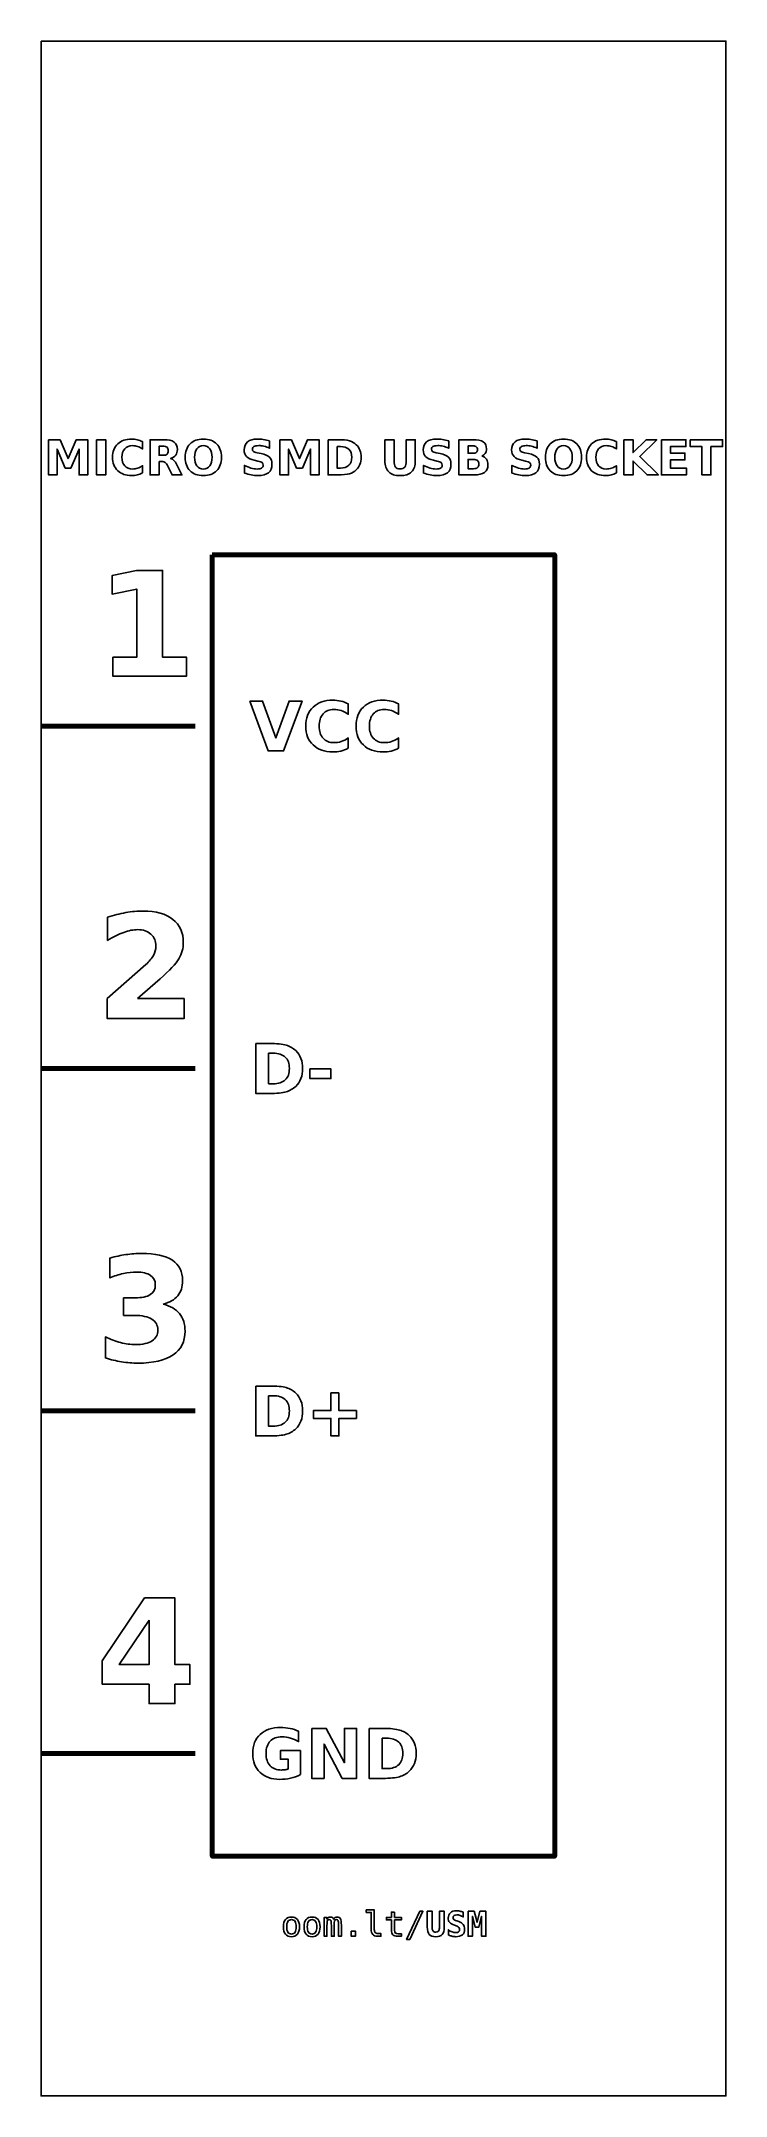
# Model space of a CAD drawing. Header units: centimetres. Extents: x -11.5 to -9.5, y -15.85 to -9.85.
import ezdxf

# ---------------------------------------------------------------- set-up
doc = ezdxf.new("R2010")
doc.units = ezdxf.units.CM
doc.header["$MEASUREMENT"] = 0
doc.layers.add('Layer 1', color=7, linetype='Continuous')

msp = doc.modelspace()

# ---------------------------------------------------------------- linework, layer by layer
at = {"layer": 'Layer 1', "color": 7}
msp.add_open_spline([(-11.5, -9.85), (-11.5, -9.85), (-9.5, -9.85), (-9.5, -9.85), (-9.5, -9.85), (-9.5, -9.85), (-9.5, -15.85), (-9.5, -15.85), (-9.5, -15.85), (-9.5, -15.85), (-11.5, -15.85), (-11.5, -15.85), (-11.5, -15.85), (-11.5, -15.85), (-11.5, -9.85), (-11.5, -9.85)], degree=3, knots=[0, 0, 0, 0, 0.25, 0.25, 0.25, 0.25, 0.5, 0.5, 0.5, 0.5, 0.75, 0.75, 0.75, 0.75, 1, 1, 1, 1], dxfattribs=at)
at = {"layer": 'Layer 1', "color": 250}
for points, knots in [([(-11.47831, -11.01384), (-11.47831, -11.01384), (-11.44456, -11.01384), (-11.44456, -11.01384), (-11.44456, -11.01384), (-11.44456, -11.01384), (-11.42111, -11.0689), (-11.42111, -11.0689), (-11.42111, -11.0689), (-11.42111, -11.0689), (-11.39755, -11.01384), (-11.39755, -11.01384), (-11.39755, -11.01384), (-11.39755, -11.01384), (-11.36387, -11.01384), (-11.36387, -11.01384), (-11.36387, -11.01384), (-11.36387, -11.01384), (-11.36387, -11.11671), (-11.36387, -11.11671), (-11.36387, -11.11671), (-11.36387, -11.11671), (-11.38894, -11.11671), (-11.38894, -11.11671), (-11.38894, -11.11671), (-11.38894, -11.11671), (-11.38894, -11.04147), (-11.38894, -11.04147), (-11.38894, -11.04147), (-11.38894, -11.04147), (-11.41265, -11.09693), (-11.41265, -11.09693), (-11.41265, -11.09693), (-11.41265, -11.09693), (-11.42946, -11.09693), (-11.42946, -11.09693), (-11.42946, -11.09693), (-11.42946, -11.09693), (-11.45317, -11.04147), (-11.45317, -11.04147), (-11.45317, -11.04147), (-11.45317, -11.04147), (-11.45317, -11.11671), (-11.45317, -11.11671), (-11.45317, -11.11671), (-11.45317, -11.11671), (-11.47831, -11.11671), (-11.47831, -11.11671), (-11.47831, -11.11671), (-11.47831, -11.11671), (-11.47831, -11.01384), (-11.47831, -11.01384)], [0, 0, 0, 0, 0.0769231, 0.0769231, 0.0769231, 0.0769231, 0.1538462, 0.1538462, 0.1538462, 0.1538462, 0.2307692, 0.2307692, 0.2307692, 0.2307692, 0.3076923, 0.3076923, 0.3076923, 0.3076923, 0.3846154, 0.3846154, 0.3846154, 0.3846154, 0.4615385, 0.4615385, 0.4615385, 0.4615385, 0.5384615, 0.5384615, 0.5384615, 0.5384615, 0.6153846, 0.6153846, 0.6153846, 0.6153846, 0.6923077, 0.6923077, 0.6923077, 0.6923077, 0.7692308, 0.7692308, 0.7692308, 0.7692308, 0.8461538, 0.8461538, 0.8461538, 0.8461538, 0.9230769, 0.9230769, 0.9230769, 0.9230769, 1, 1, 1, 1]), ([(-11.33788, -11.01384), (-11.33788, -11.01384), (-11.31135, -11.01384), (-11.31135, -11.01384), (-11.31135, -11.01384), (-11.31135, -11.01384), (-11.31135, -11.11671), (-11.31135, -11.11671), (-11.31135, -11.11671), (-11.31135, -11.11671), (-11.33788, -11.11671), (-11.33788, -11.11671), (-11.33788, -11.11671), (-11.33788, -11.11671), (-11.33788, -11.01384), (-11.33788, -11.01384)], [0, 0, 0, 0, 0.25, 0.25, 0.25, 0.25, 0.5, 0.5, 0.5, 0.5, 0.75, 0.75, 0.75, 0.75, 1, 1, 1, 1]), ([(-11.20381, -11.11107), (-11.20867, -11.11358), (-11.21375, -11.11549), (-11.21905, -11.11678), (-11.21905, -11.11678), (-11.22431, -11.11807), (-11.22984, -11.11871), (-11.23558, -11.11871), (-11.23558, -11.11871), (-11.2527, -11.11871), (-11.26627, -11.11391), (-11.27629, -11.10434), (-11.27629, -11.10434), (-11.28631, -11.09477), (-11.29132, -11.08179), (-11.29132, -11.06537), (-11.29132, -11.06537), (-11.29132, -11.04893), (-11.28631, -11.03592), (-11.27629, -11.02635), (-11.27629, -11.02635), (-11.26627, -11.01678), (-11.2527, -11.01198), (-11.23558, -11.01198), (-11.23558, -11.01198), (-11.22984, -11.01198), (-11.22431, -11.01262), (-11.21905, -11.01391), (-11.21905, -11.01391), (-11.21375, -11.0152), (-11.20867, -11.01711), (-11.20381, -11.01963), (-11.20381, -11.01963), (-11.20381, -11.01963), (-11.20381, -11.04091), (-11.20381, -11.04091), (-11.20381, -11.04091), (-11.20872, -11.03755), (-11.21357, -11.0351), (-11.21834, -11.03355), (-11.21834, -11.03355), (-11.22311, -11.03197), (-11.22815, -11.0312), (-11.23344, -11.0312), (-11.23344, -11.0312), (-11.24289, -11.0312), (-11.25035, -11.03423), (-11.25576, -11.0403), (-11.25576, -11.0403), (-11.26119, -11.04637), (-11.2639, -11.05472), (-11.2639, -11.06537), (-11.2639, -11.06537), (-11.2639, -11.076), (-11.26119, -11.08433), (-11.25576, -11.09039), (-11.25576, -11.09039), (-11.25035, -11.09646), (-11.24289, -11.09949), (-11.23344, -11.09949), (-11.23344, -11.09949), (-11.22815, -11.09949), (-11.22311, -11.09872), (-11.21834, -11.09714), (-11.21834, -11.09714), (-11.21357, -11.09559), (-11.20872, -11.09314), (-11.20381, -11.08978), (-11.20381, -11.08978), (-11.20381, -11.08978), (-11.20381, -11.11107), (-11.20381, -11.11107)], [0, 0, 0, 0, 0.0555556, 0.0555556, 0.0555556, 0.0555556, 0.1111111, 0.1111111, 0.1111111, 0.1111111, 0.1666667, 0.1666667, 0.1666667, 0.1666667, 0.2222222, 0.2222222, 0.2222222, 0.2222222, 0.2777778, 0.2777778, 0.2777778, 0.2777778, 0.3333333, 0.3333333, 0.3333333, 0.3333333, 0.3888889, 0.3888889, 0.3888889, 0.3888889, 0.4444444, 0.4444444, 0.4444444, 0.4444444, 0.5, 0.5, 0.5, 0.5, 0.5555556, 0.5555556, 0.5555556, 0.5555556, 0.6111111, 0.6111111, 0.6111111, 0.6111111, 0.6666667, 0.6666667, 0.6666667, 0.6666667, 0.7222222, 0.7222222, 0.7222222, 0.7222222, 0.7777778, 0.7777778, 0.7777778, 0.7777778, 0.8333333, 0.8333333, 0.8333333, 0.8333333, 0.8888889, 0.8888889, 0.8888889, 0.8888889, 0.9444444, 0.9444444, 0.9444444, 0.9444444, 1, 1, 1, 1]), ([(-11.15531, -11.07779), (-11.15531, -11.07779), (-11.15531, -11.11671), (-11.15531, -11.11671), (-11.15531, -11.11671), (-11.15531, -11.11671), (-11.18184, -11.11671), (-11.18184, -11.11671), (-11.18184, -11.11671), (-11.18184, -11.11671), (-11.18184, -11.01384), (-11.18184, -11.01384), (-11.18184, -11.01384), (-11.18184, -11.01384), (-11.14132, -11.01384), (-11.14132, -11.01384), (-11.14132, -11.01384), (-11.12777, -11.01384), (-11.11782, -11.01612), (-11.11152, -11.02066), (-11.11152, -11.02066), (-11.1052, -11.0252), (-11.10204, -11.0324), (-11.10204, -11.04223), (-11.10204, -11.04223), (-11.10204, -11.04902), (-11.10369, -11.05462), (-11.10696, -11.05897), (-11.10696, -11.05897), (-11.11025, -11.06335), (-11.11521, -11.06657), (-11.12182, -11.06862), (-11.12182, -11.06862), (-11.1182, -11.06946), (-11.11493, -11.07132), (-11.11206, -11.07424), (-11.11206, -11.07424), (-11.10919, -11.07715), (-11.1063, -11.08157), (-11.10336, -11.0875), (-11.10336, -11.0875), (-11.10336, -11.0875), (-11.08894, -11.11671), (-11.08894, -11.11671), (-11.08894, -11.11671), (-11.08894, -11.11671), (-11.11721, -11.11671), (-11.11721, -11.11671), (-11.11721, -11.11671), (-11.11721, -11.11671), (-11.12975, -11.09115), (-11.12975, -11.09115), (-11.12975, -11.09115), (-11.13226, -11.08602), (-11.13483, -11.08249), (-11.13744, -11.08061), (-11.13744, -11.08061), (-11.14003, -11.07873), (-11.14348, -11.07779), (-11.14781, -11.07779), (-11.14781, -11.07779), (-11.14781, -11.07779), (-11.15531, -11.07779), (-11.15531, -11.07779)], [0, 0, 0, 0, 0.0625, 0.0625, 0.0625, 0.0625, 0.125, 0.125, 0.125, 0.125, 0.1875, 0.1875, 0.1875, 0.1875, 0.25, 0.25, 0.25, 0.25, 0.3125, 0.3125, 0.3125, 0.3125, 0.375, 0.375, 0.375, 0.375, 0.4375, 0.4375, 0.4375, 0.4375, 0.5, 0.5, 0.5, 0.5, 0.5625, 0.5625, 0.5625, 0.5625, 0.625, 0.625, 0.625, 0.625, 0.6875, 0.6875, 0.6875, 0.6875, 0.75, 0.75, 0.75, 0.75, 0.8125, 0.8125, 0.8125, 0.8125, 0.875, 0.875, 0.875, 0.875, 0.9375, 0.9375, 0.9375, 0.9375, 1, 1, 1, 1]), ([(-11.14414, -11.05947), (-11.13859, -11.05947), (-11.13459, -11.05843), (-11.13219, -11.05636), (-11.13219, -11.05636), (-11.12977, -11.05429), (-11.12857, -11.05088), (-11.12857, -11.04615), (-11.12857, -11.04615), (-11.12857, -11.04147), (-11.12977, -11.03811), (-11.13219, -11.03609), (-11.13219, -11.03609), (-11.13459, -11.03407), (-11.13859, -11.03306), (-11.14414, -11.03306), (-11.14414, -11.03306), (-11.14414, -11.03306), (-11.15531, -11.03306), (-11.15531, -11.03306), (-11.15531, -11.03306), (-11.15531, -11.03306), (-11.15531, -11.05947), (-11.15531, -11.05947), (-11.15531, -11.05947), (-11.15531, -11.05947), (-11.14414, -11.05947), (-11.14414, -11.05947)], [0, 0, 0, 0, 0.1428571, 0.1428571, 0.1428571, 0.1428571, 0.2857143, 0.2857143, 0.2857143, 0.2857143, 0.4285714, 0.4285714, 0.4285714, 0.4285714, 0.5714286, 0.5714286, 0.5714286, 0.5714286, 0.7142857, 0.7142857, 0.7142857, 0.7142857, 0.8571429, 0.8571429, 0.8571429, 0.8571429, 1, 1, 1, 1]), ([(-11.0262, -11.01198), (-11.00967, -11.01198), (-10.99671, -11.01671), (-10.98735, -11.02619), (-10.98735, -11.02619), (-10.97797, -11.03564), (-10.97329, -11.04869), (-10.97329, -11.06537), (-10.97329, -11.06537), (-10.97329, -11.082), (-10.97797, -11.09505), (-10.98735, -11.1045), (-10.98735, -11.1045), (-10.99671, -11.11398), (-11.00967, -11.11871), (-11.0262, -11.11871), (-11.0262, -11.11871), (-11.04269, -11.11871), (-11.05562, -11.11398), (-11.06503, -11.1045), (-11.06503, -11.1045), (-11.07441, -11.09505), (-11.07912, -11.082), (-11.07912, -11.06537), (-11.07912, -11.06537), (-11.07912, -11.04869), (-11.07441, -11.03564), (-11.06503, -11.02619), (-11.06503, -11.02619), (-11.05562, -11.01671), (-11.04269, -11.01198), (-11.0262, -11.01198)], [0, 0, 0, 0, 0.125, 0.125, 0.125, 0.125, 0.25, 0.25, 0.25, 0.25, 0.375, 0.375, 0.375, 0.375, 0.5, 0.5, 0.5, 0.5, 0.625, 0.625, 0.625, 0.625, 0.75, 0.75, 0.75, 0.75, 0.875, 0.875, 0.875, 0.875, 1, 1, 1, 1]), ([(-11.0262, -11.0312), (-11.03429, -11.0312), (-11.04055, -11.03418), (-11.04502, -11.04016), (-11.04502, -11.04016), (-11.04946, -11.04613), (-11.0517, -11.05453), (-11.0517, -11.06537), (-11.0517, -11.06537), (-11.0517, -11.07619), (-11.04946, -11.08456), (-11.04502, -11.09053), (-11.04502, -11.09053), (-11.04055, -11.09651), (-11.03429, -11.09949), (-11.0262, -11.09949), (-11.0262, -11.09949), (-11.01806, -11.09949), (-11.01179, -11.09651), (-11.00732, -11.09053), (-11.00732, -11.09053), (-11.00287, -11.08456), (-11.00064, -11.07619), (-11.00064, -11.06537), (-11.00064, -11.06537), (-11.00064, -11.05453), (-11.00287, -11.04613), (-11.00732, -11.04016), (-11.00732, -11.04016), (-11.01179, -11.03418), (-11.01806, -11.0312), (-11.0262, -11.0312)], [0, 0, 0, 0, 0.125, 0.125, 0.125, 0.125, 0.25, 0.25, 0.25, 0.25, 0.375, 0.375, 0.375, 0.375, 0.5, 0.5, 0.5, 0.5, 0.625, 0.625, 0.625, 0.625, 0.75, 0.75, 0.75, 0.75, 0.875, 0.875, 0.875, 0.875, 1, 1, 1, 1]), ([(-10.8325, -11.01709), (-10.8325, -11.01709), (-10.8325, -11.03884), (-10.8325, -11.03884), (-10.8325, -11.03884), (-10.83815, -11.03632), (-10.84367, -11.03442), (-10.84903, -11.03313), (-10.84903, -11.03313), (-10.85442, -11.03183), (-10.8595, -11.0312), (-10.86427, -11.0312), (-10.86427, -11.0312), (-10.8706, -11.0312), (-10.8753, -11.03207), (-10.87834, -11.03381), (-10.87834, -11.03381), (-10.88137, -11.03557), (-10.88288, -11.03828), (-10.88288, -11.04195), (-10.88288, -11.04195), (-10.88288, -11.0447), (-10.88187, -11.04686), (-10.87982, -11.04839), (-10.87982, -11.04839), (-10.87777, -11.04992), (-10.87406, -11.05126), (-10.86867, -11.05236), (-10.86867, -11.05236), (-10.86867, -11.05236), (-10.85738, -11.05462), (-10.85738, -11.05462), (-10.85738, -11.05462), (-10.84593, -11.05693), (-10.83782, -11.06041), (-10.833, -11.06511), (-10.833, -11.06511), (-10.82817, -11.06979), (-10.82575, -11.07645), (-10.82575, -11.08508), (-10.82575, -11.08508), (-10.82575, -11.09644), (-10.82911, -11.10488), (-10.83584, -11.11041), (-10.83584, -11.11041), (-10.84257, -11.11593), (-10.85284, -11.11871), (-10.86667, -11.11871), (-10.86667, -11.11871), (-10.87321, -11.11871), (-10.87975, -11.1181), (-10.88631, -11.11685), (-10.88631, -11.11685), (-10.89287, -11.1156), (-10.89946, -11.11377), (-10.90602, -11.11135), (-10.90602, -11.11135), (-10.90602, -11.11135), (-10.90602, -11.08896), (-10.90602, -11.08896), (-10.90602, -11.08896), (-10.89946, -11.09244), (-10.89311, -11.09507), (-10.88697, -11.09684), (-10.88697, -11.09684), (-10.88083, -11.0986), (-10.87493, -11.09949), (-10.86924, -11.09949), (-10.86924, -11.09949), (-10.86345, -11.09949), (-10.85901, -11.09853), (-10.85593, -11.0966), (-10.85593, -11.0966), (-10.85284, -11.09467), (-10.85132, -11.09192), (-10.85132, -11.08832), (-10.85132, -11.08832), (-10.85132, -11.08512), (-10.85235, -11.08263), (-10.85444, -11.08089), (-10.85444, -11.08089), (-10.85654, -11.07915), (-10.8607, -11.07758), (-10.86696, -11.07621), (-10.86696, -11.07621), (-10.86696, -11.07621), (-10.87723, -11.07393), (-10.87723, -11.07393), (-10.87723, -11.07393), (-10.88751, -11.07172), (-10.89504, -11.06822), (-10.89979, -11.06339), (-10.89979, -11.06339), (-10.90454, -11.05857), (-10.90691, -11.05206), (-10.90691, -11.0439), (-10.90691, -11.0439), (-10.90691, -11.03364), (-10.9036, -11.02576), (-10.89699, -11.02026), (-10.89699, -11.02026), (-10.89038, -11.01473), (-10.88088, -11.01198), (-10.86846, -11.01198), (-10.86846, -11.01198), (-10.86282, -11.01198), (-10.85701, -11.01241), (-10.85103, -11.01325), (-10.85103, -11.01325), (-10.84506, -11.0141), (-10.83888, -11.01537), (-10.8325, -11.01709)], [0, 0, 0, 0, 0.0357143, 0.0357143, 0.0357143, 0.0357143, 0.0714286, 0.0714286, 0.0714286, 0.0714286, 0.1071429, 0.1071429, 0.1071429, 0.1071429, 0.1428571, 0.1428571, 0.1428571, 0.1428571, 0.1785714, 0.1785714, 0.1785714, 0.1785714, 0.2142857, 0.2142857, 0.2142857, 0.2142857, 0.25, 0.25, 0.25, 0.25, 0.2857143, 0.2857143, 0.2857143, 0.2857143, 0.3214286, 0.3214286, 0.3214286, 0.3214286, 0.3571429, 0.3571429, 0.3571429, 0.3571429, 0.3928571, 0.3928571, 0.3928571, 0.3928571, 0.4285714, 0.4285714, 0.4285714, 0.4285714, 0.4642857, 0.4642857, 0.4642857, 0.4642857, 0.5, 0.5, 0.5, 0.5, 0.5357143, 0.5357143, 0.5357143, 0.5357143, 0.5714286, 0.5714286, 0.5714286, 0.5714286, 0.6071429, 0.6071429, 0.6071429, 0.6071429, 0.6428571, 0.6428571, 0.6428571, 0.6428571, 0.6785714, 0.6785714, 0.6785714, 0.6785714, 0.7142857, 0.7142857, 0.7142857, 0.7142857, 0.75, 0.75, 0.75, 0.75, 0.7857143, 0.7857143, 0.7857143, 0.7857143, 0.8214286, 0.8214286, 0.8214286, 0.8214286, 0.8571429, 0.8571429, 0.8571429, 0.8571429, 0.8928571, 0.8928571, 0.8928571, 0.8928571, 0.9285714, 0.9285714, 0.9285714, 0.9285714, 0.9642857, 0.9642857, 0.9642857, 0.9642857, 1, 1, 1, 1]), ([(-10.80247, -11.01384), (-10.80247, -11.01384), (-10.76872, -11.01384), (-10.76872, -11.01384), (-10.76872, -11.01384), (-10.76872, -11.01384), (-10.74527, -11.0689), (-10.74527, -11.0689), (-10.74527, -11.0689), (-10.74527, -11.0689), (-10.72171, -11.01384), (-10.72171, -11.01384), (-10.72171, -11.01384), (-10.72171, -11.01384), (-10.68803, -11.01384), (-10.68803, -11.01384), (-10.68803, -11.01384), (-10.68803, -11.01384), (-10.68803, -11.11671), (-10.68803, -11.11671), (-10.68803, -11.11671), (-10.68803, -11.11671), (-10.7131, -11.11671), (-10.7131, -11.11671), (-10.7131, -11.11671), (-10.7131, -11.11671), (-10.7131, -11.04147), (-10.7131, -11.04147), (-10.7131, -11.04147), (-10.7131, -11.04147), (-10.73681, -11.09693), (-10.73681, -11.09693), (-10.73681, -11.09693), (-10.73681, -11.09693), (-10.75362, -11.09693), (-10.75362, -11.09693), (-10.75362, -11.09693), (-10.75362, -11.09693), (-10.77733, -11.04147), (-10.77733, -11.04147), (-10.77733, -11.04147), (-10.77733, -11.04147), (-10.77733, -11.11671), (-10.77733, -11.11671), (-10.77733, -11.11671), (-10.77733, -11.11671), (-10.80247, -11.11671), (-10.80247, -11.11671), (-10.80247, -11.11671), (-10.80247, -11.11671), (-10.80247, -11.01384), (-10.80247, -11.01384)], [0, 0, 0, 0, 0.0769231, 0.0769231, 0.0769231, 0.0769231, 0.1538462, 0.1538462, 0.1538462, 0.1538462, 0.2307692, 0.2307692, 0.2307692, 0.2307692, 0.3076923, 0.3076923, 0.3076923, 0.3076923, 0.3846154, 0.3846154, 0.3846154, 0.3846154, 0.4615385, 0.4615385, 0.4615385, 0.4615385, 0.5384615, 0.5384615, 0.5384615, 0.5384615, 0.6153846, 0.6153846, 0.6153846, 0.6153846, 0.6923077, 0.6923077, 0.6923077, 0.6923077, 0.7692308, 0.7692308, 0.7692308, 0.7692308, 0.8461538, 0.8461538, 0.8461538, 0.8461538, 0.9230769, 0.9230769, 0.9230769, 0.9230769, 1, 1, 1, 1]), ([(-10.66204, -11.01384), (-10.66204, -11.01384), (-10.63405, -11.01384), (-10.63405, -11.01384), (-10.63405, -11.01384), (-10.61844, -11.01384), (-10.60682, -11.01495), (-10.59918, -11.01718), (-10.59918, -11.01718), (-10.59153, -11.01941), (-10.58497, -11.02318), (-10.57949, -11.02852), (-10.57949, -11.02852), (-10.57467, -11.03315), (-10.5711, -11.03851), (-10.56874, -11.04458), (-10.56874, -11.04458), (-10.56642, -11.05062), (-10.56524, -11.05749), (-10.56524, -11.06518), (-10.56524, -11.06518), (-10.56524, -11.07294), (-10.56642, -11.07986), (-10.56874, -11.08595), (-10.56874, -11.08595), (-10.5711, -11.09204), (-10.57467, -11.0974), (-10.57949, -11.10203), (-10.57949, -11.10203), (-10.58502, -11.10737), (-10.59163, -11.11114), (-10.59934, -11.11337), (-10.59934, -11.11337), (-10.60706, -11.1156), (-10.61863, -11.11671), (-10.63405, -11.11671), (-10.63405, -11.11671), (-10.63405, -11.11671), (-10.66204, -11.11671), (-10.66204, -11.11671), (-10.66204, -11.11671), (-10.66204, -11.11671), (-10.66204, -11.01384), (-10.66204, -11.01384)], [0, 0, 0, 0, 0.0909091, 0.0909091, 0.0909091, 0.0909091, 0.1818182, 0.1818182, 0.1818182, 0.1818182, 0.2727273, 0.2727273, 0.2727273, 0.2727273, 0.3636364, 0.3636364, 0.3636364, 0.3636364, 0.4545455, 0.4545455, 0.4545455, 0.4545455, 0.5454545, 0.5454545, 0.5454545, 0.5454545, 0.6363636, 0.6363636, 0.6363636, 0.6363636, 0.7272727, 0.7272727, 0.7272727, 0.7272727, 0.8181818, 0.8181818, 0.8181818, 0.8181818, 0.9090909, 0.9090909, 0.9090909, 0.9090909, 1, 1, 1, 1]), ([(-10.63551, -11.0339), (-10.63551, -11.0339), (-10.63551, -11.09665), (-10.63551, -11.09665), (-10.63551, -11.09665), (-10.63551, -11.09665), (-10.62601, -11.09665), (-10.62601, -11.09665), (-10.62601, -11.09665), (-10.61517, -11.09665), (-10.60689, -11.09397), (-10.60118, -11.08858), (-10.60118, -11.08858), (-10.59546, -11.08322), (-10.59259, -11.07541), (-10.59259, -11.06518), (-10.59259, -11.06518), (-10.59259, -11.05497), (-10.59544, -11.04721), (-10.60113, -11.0419), (-10.60113, -11.0419), (-10.60682, -11.03656), (-10.61512, -11.0339), (-10.62601, -11.0339), (-10.62601, -11.0339), (-10.62601, -11.0339), (-10.63551, -11.0339), (-10.63551, -11.0339)], [0, 0, 0, 0, 0.1428571, 0.1428571, 0.1428571, 0.1428571, 0.2857143, 0.2857143, 0.2857143, 0.2857143, 0.4285714, 0.4285714, 0.4285714, 0.4285714, 0.5714286, 0.5714286, 0.5714286, 0.5714286, 0.7142857, 0.7142857, 0.7142857, 0.7142857, 0.8571429, 0.8571429, 0.8571429, 0.8571429, 1, 1, 1, 1]), ([(-10.49579, -11.01384), (-10.49579, -11.01384), (-10.46926, -11.01384), (-10.46926, -11.01384), (-10.46926, -11.01384), (-10.46926, -11.01384), (-10.46926, -11.07551), (-10.46926, -11.07551), (-10.46926, -11.07551), (-10.46926, -11.084), (-10.46788, -11.09009), (-10.4651, -11.09373), (-10.4651, -11.09373), (-10.46232, -11.09738), (-10.45779, -11.09921), (-10.45148, -11.09921), (-10.45148, -11.09921), (-10.44513, -11.09921), (-10.44057, -11.09738), (-10.4378, -11.09373), (-10.4378, -11.09373), (-10.43502, -11.09009), (-10.43363, -11.084), (-10.43363, -11.07551), (-10.43363, -11.07551), (-10.43363, -11.07551), (-10.43363, -11.01384), (-10.43363, -11.01384), (-10.43363, -11.01384), (-10.43363, -11.01384), (-10.4071, -11.01384), (-10.4071, -11.01384), (-10.4071, -11.01384), (-10.4071, -11.01384), (-10.4071, -11.07551), (-10.4071, -11.07551), (-10.4071, -11.07551), (-10.4071, -11.09006), (-10.41075, -11.10091), (-10.41806, -11.10803), (-10.41806, -11.10803), (-10.42535, -11.11516), (-10.4365, -11.11871), (-10.45148, -11.11871), (-10.45148, -11.11871), (-10.46642, -11.11871), (-10.47754, -11.11516), (-10.48483, -11.10803), (-10.48483, -11.10803), (-10.49215, -11.10091), (-10.49579, -11.09006), (-10.49579, -11.07551), (-10.49579, -11.07551), (-10.49579, -11.07551), (-10.49579, -11.01384), (-10.49579, -11.01384)], [0, 0, 0, 0, 0.0714286, 0.0714286, 0.0714286, 0.0714286, 0.1428571, 0.1428571, 0.1428571, 0.1428571, 0.2142857, 0.2142857, 0.2142857, 0.2142857, 0.2857143, 0.2857143, 0.2857143, 0.2857143, 0.3571429, 0.3571429, 0.3571429, 0.3571429, 0.4285714, 0.4285714, 0.4285714, 0.4285714, 0.5, 0.5, 0.5, 0.5, 0.5714286, 0.5714286, 0.5714286, 0.5714286, 0.6428571, 0.6428571, 0.6428571, 0.6428571, 0.7142857, 0.7142857, 0.7142857, 0.7142857, 0.7857143, 0.7857143, 0.7857143, 0.7857143, 0.8571429, 0.8571429, 0.8571429, 0.8571429, 0.9285714, 0.9285714, 0.9285714, 0.9285714, 1, 1, 1, 1]), ([(-10.30962, -11.01709), (-10.30962, -11.01709), (-10.30962, -11.03884), (-10.30962, -11.03884), (-10.30962, -11.03884), (-10.31527, -11.03632), (-10.32079, -11.03442), (-10.32615, -11.03313), (-10.32615, -11.03313), (-10.33154, -11.03183), (-10.33662, -11.0312), (-10.34139, -11.0312), (-10.34139, -11.0312), (-10.34772, -11.0312), (-10.35242, -11.03207), (-10.35546, -11.03381), (-10.35546, -11.03381), (-10.35849, -11.03557), (-10.36, -11.03828), (-10.36, -11.04195), (-10.36, -11.04195), (-10.36, -11.0447), (-10.35899, -11.04686), (-10.35694, -11.04839), (-10.35694, -11.04839), (-10.35489, -11.04992), (-10.35118, -11.05126), (-10.34579, -11.05236), (-10.34579, -11.05236), (-10.34579, -11.05236), (-10.3345, -11.05462), (-10.3345, -11.05462), (-10.3345, -11.05462), (-10.32305, -11.05693), (-10.31494, -11.06041), (-10.31012, -11.06511), (-10.31012, -11.06511), (-10.30529, -11.06979), (-10.30287, -11.07645), (-10.30287, -11.08508), (-10.30287, -11.08508), (-10.30287, -11.09644), (-10.30623, -11.10488), (-10.31296, -11.11041), (-10.31296, -11.11041), (-10.31969, -11.11593), (-10.32996, -11.11871), (-10.34379, -11.11871), (-10.34379, -11.11871), (-10.35033, -11.11871), (-10.35687, -11.1181), (-10.36343, -11.11685), (-10.36343, -11.11685), (-10.36999, -11.1156), (-10.37658, -11.11377), (-10.38314, -11.11135), (-10.38314, -11.11135), (-10.38314, -11.11135), (-10.38314, -11.08896), (-10.38314, -11.08896), (-10.38314, -11.08896), (-10.37658, -11.09244), (-10.37023, -11.09507), (-10.36409, -11.09684), (-10.36409, -11.09684), (-10.35795, -11.0986), (-10.35205, -11.09949), (-10.34636, -11.09949), (-10.34636, -11.09949), (-10.34057, -11.09949), (-10.33613, -11.09853), (-10.33305, -11.0966), (-10.33305, -11.0966), (-10.32996, -11.09467), (-10.32844, -11.09192), (-10.32844, -11.08832), (-10.32844, -11.08832), (-10.32844, -11.08512), (-10.32947, -11.08263), (-10.33156, -11.08089), (-10.33156, -11.08089), (-10.33366, -11.07915), (-10.33782, -11.07758), (-10.34408, -11.07621), (-10.34408, -11.07621), (-10.34408, -11.07621), (-10.35435, -11.07393), (-10.35435, -11.07393), (-10.35435, -11.07393), (-10.36463, -11.07172), (-10.37216, -11.06822), (-10.37691, -11.06339), (-10.37691, -11.06339), (-10.38166, -11.05857), (-10.38403, -11.05206), (-10.38403, -11.0439), (-10.38403, -11.0439), (-10.38403, -11.03364), (-10.38072, -11.02576), (-10.37411, -11.02026), (-10.37411, -11.02026), (-10.3675, -11.01473), (-10.358, -11.01198), (-10.34558, -11.01198), (-10.34558, -11.01198), (-10.33994, -11.01198), (-10.33413, -11.01241), (-10.32815, -11.01325), (-10.32815, -11.01325), (-10.32218, -11.0141), (-10.316, -11.01537), (-10.30962, -11.01709)], [0, 0, 0, 0, 0.0357143, 0.0357143, 0.0357143, 0.0357143, 0.0714286, 0.0714286, 0.0714286, 0.0714286, 0.1071429, 0.1071429, 0.1071429, 0.1071429, 0.1428571, 0.1428571, 0.1428571, 0.1428571, 0.1785714, 0.1785714, 0.1785714, 0.1785714, 0.2142857, 0.2142857, 0.2142857, 0.2142857, 0.25, 0.25, 0.25, 0.25, 0.2857143, 0.2857143, 0.2857143, 0.2857143, 0.3214286, 0.3214286, 0.3214286, 0.3214286, 0.3571429, 0.3571429, 0.3571429, 0.3571429, 0.3928571, 0.3928571, 0.3928571, 0.3928571, 0.4285714, 0.4285714, 0.4285714, 0.4285714, 0.4642857, 0.4642857, 0.4642857, 0.4642857, 0.5, 0.5, 0.5, 0.5, 0.5357143, 0.5357143, 0.5357143, 0.5357143, 0.5714286, 0.5714286, 0.5714286, 0.5714286, 0.6071429, 0.6071429, 0.6071429, 0.6071429, 0.6428571, 0.6428571, 0.6428571, 0.6428571, 0.6785714, 0.6785714, 0.6785714, 0.6785714, 0.7142857, 0.7142857, 0.7142857, 0.7142857, 0.75, 0.75, 0.75, 0.75, 0.7857143, 0.7857143, 0.7857143, 0.7857143, 0.8214286, 0.8214286, 0.8214286, 0.8214286, 0.8571429, 0.8571429, 0.8571429, 0.8571429, 0.8928571, 0.8928571, 0.8928571, 0.8928571, 0.9285714, 0.9285714, 0.9285714, 0.9285714, 0.9642857, 0.9642857, 0.9642857, 0.9642857, 1, 1, 1, 1]), ([(-10.21282, -11.06165), (-10.20713, -11.0633), (-10.20271, -11.06636), (-10.19958, -11.07083), (-10.19958, -11.07083), (-10.19645, -11.07527), (-10.1949, -11.08075), (-10.1949, -11.08722), (-10.1949, -11.08722), (-10.1949, -11.09714), (-10.19827, -11.10453), (-10.20497, -11.1094), (-10.20497, -11.1094), (-10.21167, -11.11426), (-10.22188, -11.11671), (-10.23557, -11.11671), (-10.23557, -11.11671), (-10.23557, -11.11671), (-10.27959, -11.11671), (-10.27959, -11.11671), (-10.27959, -11.11671), (-10.27959, -11.11671), (-10.27959, -11.01384), (-10.27959, -11.01384), (-10.27959, -11.01384), (-10.27959, -11.01384), (-10.23977, -11.01384), (-10.23977, -11.01384), (-10.23977, -11.01384), (-10.22548, -11.01384), (-10.21513, -11.016), (-10.20873, -11.02031), (-10.20873, -11.02031), (-10.20231, -11.02464), (-10.19911, -11.03155), (-10.19911, -11.04105), (-10.19911, -11.04105), (-10.19911, -11.04606), (-10.20029, -11.05032), (-10.20262, -11.05385), (-10.20262, -11.05385), (-10.20497, -11.05735), (-10.20835, -11.05996), (-10.21282, -11.06165)], [0, 0, 0, 0, 0.0909091, 0.0909091, 0.0909091, 0.0909091, 0.1818182, 0.1818182, 0.1818182, 0.1818182, 0.2727273, 0.2727273, 0.2727273, 0.2727273, 0.3636364, 0.3636364, 0.3636364, 0.3636364, 0.4545455, 0.4545455, 0.4545455, 0.4545455, 0.5454545, 0.5454545, 0.5454545, 0.5454545, 0.6363636, 0.6363636, 0.6363636, 0.6363636, 0.7272727, 0.7272727, 0.7272727, 0.7272727, 0.8181818, 0.8181818, 0.8181818, 0.8181818, 0.9090909, 0.9090909, 0.9090909, 0.9090909, 1, 1, 1, 1]), ([(-10.23839, -11.05366), (-10.2342, -11.05366), (-10.23103, -11.05274), (-10.22889, -11.05091), (-10.22889, -11.05091), (-10.22672, -11.04907), (-10.22564, -11.04637), (-10.22564, -11.04277), (-10.22564, -11.04277), (-10.22564, -11.03924), (-10.22672, -11.03656), (-10.22889, -11.0347), (-10.22889, -11.0347), (-10.23103, -11.03284), (-10.2342, -11.0319), (-10.23839, -11.0319), (-10.23839, -11.0319), (-10.23839, -11.0319), (-10.25306, -11.0319), (-10.25306, -11.0319), (-10.25306, -11.0319), (-10.25306, -11.0319), (-10.25306, -11.05366), (-10.25306, -11.05366), (-10.25306, -11.05366), (-10.25306, -11.05366), (-10.23839, -11.05366), (-10.23839, -11.05366)], [0, 0, 0, 0, 0.1428571, 0.1428571, 0.1428571, 0.1428571, 0.2857143, 0.2857143, 0.2857143, 0.2857143, 0.4285714, 0.4285714, 0.4285714, 0.4285714, 0.5714286, 0.5714286, 0.5714286, 0.5714286, 0.7142857, 0.7142857, 0.7142857, 0.7142857, 0.8571429, 0.8571429, 0.8571429, 0.8571429, 1, 1, 1, 1]), ([(-10.05132, -11.01709), (-10.05132, -11.01709), (-10.05132, -11.03884), (-10.05132, -11.03884), (-10.05132, -11.03884), (-10.05697, -11.03632), (-10.06249, -11.03442), (-10.06785, -11.03313), (-10.06785, -11.03313), (-10.07324, -11.03183), (-10.07832, -11.0312), (-10.08309, -11.0312), (-10.08309, -11.0312), (-10.08942, -11.0312), (-10.09412, -11.03207), (-10.09716, -11.03381), (-10.09716, -11.03381), (-10.10019, -11.03557), (-10.1017, -11.03828), (-10.1017, -11.04195), (-10.1017, -11.04195), (-10.1017, -11.0447), (-10.10069, -11.04686), (-10.09864, -11.04839), (-10.09864, -11.04839), (-10.09659, -11.04992), (-10.09288, -11.05126), (-10.08749, -11.05236), (-10.08749, -11.05236), (-10.08749, -11.05236), (-10.0762, -11.05462), (-10.0762, -11.05462), (-10.0762, -11.05462), (-10.06475, -11.05693), (-10.05664, -11.06041), (-10.05182, -11.06511), (-10.05182, -11.06511), (-10.04699, -11.06979), (-10.04457, -11.07645), (-10.04457, -11.08508), (-10.04457, -11.08508), (-10.04457, -11.09644), (-10.04793, -11.10488), (-10.05466, -11.11041), (-10.05466, -11.11041), (-10.06139, -11.11593), (-10.07166, -11.11871), (-10.08549, -11.11871), (-10.08549, -11.11871), (-10.09203, -11.11871), (-10.09857, -11.1181), (-10.10513, -11.11685), (-10.10513, -11.11685), (-10.11169, -11.1156), (-10.11828, -11.11377), (-10.12484, -11.11135), (-10.12484, -11.11135), (-10.12484, -11.11135), (-10.12484, -11.08896), (-10.12484, -11.08896), (-10.12484, -11.08896), (-10.11828, -11.09244), (-10.11193, -11.09507), (-10.10579, -11.09684), (-10.10579, -11.09684), (-10.09965, -11.0986), (-10.09375, -11.09949), (-10.08806, -11.09949), (-10.08806, -11.09949), (-10.08227, -11.09949), (-10.07783, -11.09853), (-10.07475, -11.0966), (-10.07475, -11.0966), (-10.07166, -11.09467), (-10.07014, -11.09192), (-10.07014, -11.08832), (-10.07014, -11.08832), (-10.07014, -11.08512), (-10.07117, -11.08263), (-10.07326, -11.08089), (-10.07326, -11.08089), (-10.07536, -11.07915), (-10.07952, -11.07758), (-10.08578, -11.07621), (-10.08578, -11.07621), (-10.08578, -11.07621), (-10.09605, -11.07393), (-10.09605, -11.07393), (-10.09605, -11.07393), (-10.10633, -11.07172), (-10.11386, -11.06822), (-10.11861, -11.06339), (-10.11861, -11.06339), (-10.12336, -11.05857), (-10.12573, -11.05206), (-10.12573, -11.0439), (-10.12573, -11.0439), (-10.12573, -11.03364), (-10.12242, -11.02576), (-10.11581, -11.02026), (-10.11581, -11.02026), (-10.1092, -11.01473), (-10.0997, -11.01198), (-10.08728, -11.01198), (-10.08728, -11.01198), (-10.08164, -11.01198), (-10.07583, -11.01241), (-10.06985, -11.01325), (-10.06985, -11.01325), (-10.06388, -11.0141), (-10.0577, -11.01537), (-10.05132, -11.01709)], [0, 0, 0, 0, 0.0357143, 0.0357143, 0.0357143, 0.0357143, 0.0714286, 0.0714286, 0.0714286, 0.0714286, 0.1071429, 0.1071429, 0.1071429, 0.1071429, 0.1428571, 0.1428571, 0.1428571, 0.1428571, 0.1785714, 0.1785714, 0.1785714, 0.1785714, 0.2142857, 0.2142857, 0.2142857, 0.2142857, 0.25, 0.25, 0.25, 0.25, 0.2857143, 0.2857143, 0.2857143, 0.2857143, 0.3214286, 0.3214286, 0.3214286, 0.3214286, 0.3571429, 0.3571429, 0.3571429, 0.3571429, 0.3928571, 0.3928571, 0.3928571, 0.3928571, 0.4285714, 0.4285714, 0.4285714, 0.4285714, 0.4642857, 0.4642857, 0.4642857, 0.4642857, 0.5, 0.5, 0.5, 0.5, 0.5357143, 0.5357143, 0.5357143, 0.5357143, 0.5714286, 0.5714286, 0.5714286, 0.5714286, 0.6071429, 0.6071429, 0.6071429, 0.6071429, 0.6428571, 0.6428571, 0.6428571, 0.6428571, 0.6785714, 0.6785714, 0.6785714, 0.6785714, 0.7142857, 0.7142857, 0.7142857, 0.7142857, 0.75, 0.75, 0.75, 0.75, 0.7857143, 0.7857143, 0.7857143, 0.7857143, 0.8214286, 0.8214286, 0.8214286, 0.8214286, 0.8571429, 0.8571429, 0.8571429, 0.8571429, 0.8928571, 0.8928571, 0.8928571, 0.8928571, 0.9285714, 0.9285714, 0.9285714, 0.9285714, 0.9642857, 0.9642857, 0.9642857, 0.9642857, 1, 1, 1, 1]), ([(-9.9743, -11.01198), (-9.95777, -11.01198), (-9.94481, -11.01671), (-9.93545, -11.02619), (-9.93545, -11.02619), (-9.92607, -11.03564), (-9.92139, -11.04869), (-9.92139, -11.06537), (-9.92139, -11.06537), (-9.92139, -11.082), (-9.92607, -11.09505), (-9.93545, -11.1045), (-9.93545, -11.1045), (-9.94481, -11.11398), (-9.95777, -11.11871), (-9.9743, -11.11871), (-9.9743, -11.11871), (-9.99079, -11.11871), (-10.00372, -11.11398), (-10.01313, -11.1045), (-10.01313, -11.1045), (-10.02251, -11.09505), (-10.02722, -11.082), (-10.02722, -11.06537), (-10.02722, -11.06537), (-10.02722, -11.04869), (-10.02251, -11.03564), (-10.01313, -11.02619), (-10.01313, -11.02619), (-10.00372, -11.01671), (-9.99079, -11.01198), (-9.9743, -11.01198)], [0, 0, 0, 0, 0.125, 0.125, 0.125, 0.125, 0.25, 0.25, 0.25, 0.25, 0.375, 0.375, 0.375, 0.375, 0.5, 0.5, 0.5, 0.5, 0.625, 0.625, 0.625, 0.625, 0.75, 0.75, 0.75, 0.75, 0.875, 0.875, 0.875, 0.875, 1, 1, 1, 1]), ([(-9.9743, -11.0312), (-9.98239, -11.0312), (-9.98865, -11.03418), (-9.99312, -11.04016), (-9.99312, -11.04016), (-9.99756, -11.04613), (-9.9998, -11.05453), (-9.9998, -11.06537), (-9.9998, -11.06537), (-9.9998, -11.07619), (-9.99756, -11.08456), (-9.99312, -11.09053), (-9.99312, -11.09053), (-9.98865, -11.09651), (-9.98239, -11.09949), (-9.9743, -11.09949), (-9.9743, -11.09949), (-9.96616, -11.09949), (-9.95989, -11.09651), (-9.95542, -11.09053), (-9.95542, -11.09053), (-9.95097, -11.08456), (-9.94874, -11.07619), (-9.94874, -11.06537), (-9.94874, -11.06537), (-9.94874, -11.05453), (-9.95097, -11.04613), (-9.95542, -11.04016), (-9.95542, -11.04016), (-9.95989, -11.03418), (-9.96616, -11.0312), (-9.9743, -11.0312)], [0, 0, 0, 0, 0.125, 0.125, 0.125, 0.125, 0.25, 0.25, 0.25, 0.25, 0.375, 0.375, 0.375, 0.375, 0.5, 0.5, 0.5, 0.5, 0.625, 0.625, 0.625, 0.625, 0.75, 0.75, 0.75, 0.75, 0.875, 0.875, 0.875, 0.875, 1, 1, 1, 1]), ([(-9.81974, -11.11107), (-9.8246, -11.11358), (-9.82968, -11.11549), (-9.83498, -11.11678), (-9.83498, -11.11678), (-9.84024, -11.11807), (-9.84577, -11.11871), (-9.85151, -11.11871), (-9.85151, -11.11871), (-9.86863, -11.11871), (-9.8822, -11.11391), (-9.89222, -11.10434), (-9.89222, -11.10434), (-9.90224, -11.09477), (-9.90725, -11.08179), (-9.90725, -11.06537), (-9.90725, -11.06537), (-9.90725, -11.04893), (-9.90224, -11.03592), (-9.89222, -11.02635), (-9.89222, -11.02635), (-9.8822, -11.01678), (-9.86863, -11.01198), (-9.85151, -11.01198), (-9.85151, -11.01198), (-9.84577, -11.01198), (-9.84024, -11.01262), (-9.83498, -11.01391), (-9.83498, -11.01391), (-9.82968, -11.0152), (-9.8246, -11.01711), (-9.81974, -11.01963), (-9.81974, -11.01963), (-9.81974, -11.01963), (-9.81974, -11.04091), (-9.81974, -11.04091), (-9.81974, -11.04091), (-9.82465, -11.03755), (-9.8295, -11.0351), (-9.83427, -11.03355), (-9.83427, -11.03355), (-9.83904, -11.03197), (-9.84408, -11.0312), (-9.84937, -11.0312), (-9.84937, -11.0312), (-9.85882, -11.0312), (-9.86628, -11.03423), (-9.87169, -11.0403), (-9.87169, -11.0403), (-9.87712, -11.04637), (-9.87983, -11.05472), (-9.87983, -11.06537), (-9.87983, -11.06537), (-9.87983, -11.076), (-9.87712, -11.08433), (-9.87169, -11.09039), (-9.87169, -11.09039), (-9.86628, -11.09646), (-9.85882, -11.09949), (-9.84937, -11.09949), (-9.84937, -11.09949), (-9.84408, -11.09949), (-9.83904, -11.09872), (-9.83427, -11.09714), (-9.83427, -11.09714), (-9.8295, -11.09559), (-9.82465, -11.09314), (-9.81974, -11.08978), (-9.81974, -11.08978), (-9.81974, -11.08978), (-9.81974, -11.11107), (-9.81974, -11.11107)], [0, 0, 0, 0, 0.0555556, 0.0555556, 0.0555556, 0.0555556, 0.1111111, 0.1111111, 0.1111111, 0.1111111, 0.1666667, 0.1666667, 0.1666667, 0.1666667, 0.2222222, 0.2222222, 0.2222222, 0.2222222, 0.2777778, 0.2777778, 0.2777778, 0.2777778, 0.3333333, 0.3333333, 0.3333333, 0.3333333, 0.3888889, 0.3888889, 0.3888889, 0.3888889, 0.4444444, 0.4444444, 0.4444444, 0.4444444, 0.5, 0.5, 0.5, 0.5, 0.5555556, 0.5555556, 0.5555556, 0.5555556, 0.6111111, 0.6111111, 0.6111111, 0.6111111, 0.6666667, 0.6666667, 0.6666667, 0.6666667, 0.7222222, 0.7222222, 0.7222222, 0.7222222, 0.7777778, 0.7777778, 0.7777778, 0.7777778, 0.8333333, 0.8333333, 0.8333333, 0.8333333, 0.8888889, 0.8888889, 0.8888889, 0.8888889, 0.9444444, 0.9444444, 0.9444444, 0.9444444, 1, 1, 1, 1]), ([(-9.79777, -11.01384), (-9.79777, -11.01384), (-9.77124, -11.01384), (-9.77124, -11.01384), (-9.77124, -11.01384), (-9.77124, -11.01384), (-9.77124, -11.0514), (-9.77124, -11.0514), (-9.77124, -11.0514), (-9.77124, -11.0514), (-9.733, -11.01384), (-9.733, -11.01384), (-9.733, -11.01384), (-9.733, -11.01384), (-9.70222, -11.01384), (-9.70222, -11.01384), (-9.70222, -11.01384), (-9.70222, -11.01384), (-9.75175, -11.06255), (-9.75175, -11.06255), (-9.75175, -11.06255), (-9.75175, -11.06255), (-9.69711, -11.11671), (-9.69711, -11.11671), (-9.69711, -11.11671), (-9.69711, -11.11671), (-9.73032, -11.11671), (-9.73032, -11.11671), (-9.73032, -11.11671), (-9.73032, -11.11671), (-9.77124, -11.07619), (-9.77124, -11.07619), (-9.77124, -11.07619), (-9.77124, -11.07619), (-9.77124, -11.11671), (-9.77124, -11.11671), (-9.77124, -11.11671), (-9.77124, -11.11671), (-9.79777, -11.11671), (-9.79777, -11.11671), (-9.79777, -11.11671), (-9.79777, -11.11671), (-9.79777, -11.01384), (-9.79777, -11.01384)], [0, 0, 0, 0, 0.0909091, 0.0909091, 0.0909091, 0.0909091, 0.1818182, 0.1818182, 0.1818182, 0.1818182, 0.2727273, 0.2727273, 0.2727273, 0.2727273, 0.3636364, 0.3636364, 0.3636364, 0.3636364, 0.4545455, 0.4545455, 0.4545455, 0.4545455, 0.5454545, 0.5454545, 0.5454545, 0.5454545, 0.6363636, 0.6363636, 0.6363636, 0.6363636, 0.7272727, 0.7272727, 0.7272727, 0.7272727, 0.8181818, 0.8181818, 0.8181818, 0.8181818, 0.9090909, 0.9090909, 0.9090909, 0.9090909, 1, 1, 1, 1]), ([(-9.68843, -11.01384), (-9.68843, -11.01384), (-9.61684, -11.01384), (-9.61684, -11.01384), (-9.61684, -11.01384), (-9.61684, -11.01384), (-9.61684, -11.0339), (-9.61684, -11.0339), (-9.61684, -11.0339), (-9.61684, -11.0339), (-9.6619, -11.0339), (-9.6619, -11.0339), (-9.6619, -11.0339), (-9.6619, -11.0339), (-9.6619, -11.05305), (-9.6619, -11.05305), (-9.6619, -11.05305), (-9.6619, -11.05305), (-9.61955, -11.05305), (-9.61955, -11.05305), (-9.61955, -11.05305), (-9.61955, -11.05305), (-9.61955, -11.07311), (-9.61955, -11.07311), (-9.61955, -11.07311), (-9.61955, -11.07311), (-9.6619, -11.07311), (-9.6619, -11.07311), (-9.6619, -11.07311), (-9.6619, -11.07311), (-9.6619, -11.09665), (-9.6619, -11.09665), (-9.6619, -11.09665), (-9.6619, -11.09665), (-9.61534, -11.09665), (-9.61534, -11.09665), (-9.61534, -11.09665), (-9.61534, -11.09665), (-9.61534, -11.11671), (-9.61534, -11.11671), (-9.61534, -11.11671), (-9.61534, -11.11671), (-9.68843, -11.11671), (-9.68843, -11.11671), (-9.68843, -11.11671), (-9.68843, -11.11671), (-9.68843, -11.01384), (-9.68843, -11.01384)], [0, 0, 0, 0, 0.0833333, 0.0833333, 0.0833333, 0.0833333, 0.1666667, 0.1666667, 0.1666667, 0.1666667, 0.25, 0.25, 0.25, 0.25, 0.3333333, 0.3333333, 0.3333333, 0.3333333, 0.4166667, 0.4166667, 0.4166667, 0.4166667, 0.5, 0.5, 0.5, 0.5, 0.5833333, 0.5833333, 0.5833333, 0.5833333, 0.6666667, 0.6666667, 0.6666667, 0.6666667, 0.75, 0.75, 0.75, 0.75, 0.8333333, 0.8333333, 0.8333333, 0.8333333, 0.9166667, 0.9166667, 0.9166667, 0.9166667, 1, 1, 1, 1]), ([(-9.60431, -11.01384), (-9.60431, -11.01384), (-9.50951, -11.01384), (-9.50951, -11.01384), (-9.50951, -11.01384), (-9.50951, -11.01384), (-9.50951, -11.0339), (-9.50951, -11.0339), (-9.50951, -11.0339), (-9.50951, -11.0339), (-9.54361, -11.0339), (-9.54361, -11.0339), (-9.54361, -11.0339), (-9.54361, -11.0339), (-9.54361, -11.11671), (-9.54361, -11.11671), (-9.54361, -11.11671), (-9.54361, -11.11671), (-9.57014, -11.11671), (-9.57014, -11.11671), (-9.57014, -11.11671), (-9.57014, -11.11671), (-9.57014, -11.0339), (-9.57014, -11.0339), (-9.57014, -11.0339), (-9.57014, -11.0339), (-9.60431, -11.0339), (-9.60431, -11.0339), (-9.60431, -11.0339), (-9.60431, -11.0339), (-9.60431, -11.01384), (-9.60431, -11.01384)], [0, 0, 0, 0, 0.125, 0.125, 0.125, 0.125, 0.25, 0.25, 0.25, 0.25, 0.375, 0.375, 0.375, 0.375, 0.5, 0.5, 0.5, 0.5, 0.625, 0.625, 0.625, 0.625, 0.75, 0.75, 0.75, 0.75, 0.875, 0.875, 0.875, 0.875, 1, 1, 1, 1]), ([(-10.23749, -11.09865), (-10.23215, -11.09865), (-10.22816, -11.09752), (-10.22545, -11.09528), (-10.22545, -11.09528), (-10.22277, -11.09303), (-10.22143, -11.08962), (-10.22143, -11.08508), (-10.22143, -11.08508), (-10.22143, -11.08063), (-10.22277, -11.07729), (-10.22543, -11.07506), (-10.22543, -11.07506), (-10.22809, -11.07282), (-10.23211, -11.07172), (-10.23749, -11.07172), (-10.23749, -11.07172), (-10.23749, -11.07172), (-10.25306, -11.07172), (-10.25306, -11.07172), (-10.25306, -11.07172), (-10.25306, -11.07172), (-10.25306, -11.09865), (-10.25306, -11.09865), (-10.25306, -11.09865), (-10.25306, -11.09865), (-10.23749, -11.09865), (-10.23749, -11.09865)], [0, 0, 0, 0, 0.1428571, 0.1428571, 0.1428571, 0.1428571, 0.2857143, 0.2857143, 0.2857143, 0.2857143, 0.4285714, 0.4285714, 0.4285714, 0.4285714, 0.5714286, 0.5714286, 0.5714286, 0.5714286, 0.7142857, 0.7142857, 0.7142857, 0.7142857, 0.8571429, 0.8571429, 0.8571429, 0.8571429, 1, 1, 1, 1]), ([(-11.29076, -11.64935), (-11.29076, -11.64935), (-11.22049, -11.64935), (-11.22049, -11.64935), (-11.22049, -11.64935), (-11.22049, -11.64935), (-11.22049, -11.44989), (-11.22049, -11.44989), (-11.22049, -11.44989), (-11.22049, -11.44989), (-11.29259, -11.46478), (-11.29259, -11.46478), (-11.29259, -11.46478), (-11.29259, -11.46478), (-11.29259, -11.41059), (-11.29259, -11.41059), (-11.29259, -11.41059), (-11.29259, -11.41059), (-11.22091, -11.3957), (-11.22091, -11.3957), (-11.22091, -11.3957), (-11.22091, -11.3957), (-11.14528, -11.3957), (-11.14528, -11.3957), (-11.14528, -11.3957), (-11.14528, -11.3957), (-11.14528, -11.64935), (-11.14528, -11.64935), (-11.14528, -11.64935), (-11.14528, -11.64935), (-11.075, -11.64935), (-11.075, -11.64935), (-11.075, -11.64935), (-11.075, -11.64935), (-11.075, -11.70431), (-11.075, -11.70431), (-11.075, -11.70431), (-11.075, -11.70431), (-11.29076, -11.70431), (-11.29076, -11.70431), (-11.29076, -11.70431), (-11.29076, -11.70431), (-11.29076, -11.64935), (-11.29076, -11.64935)], [0, 0, 0, 0, 0.0909091, 0.0909091, 0.0909091, 0.0909091, 0.1818182, 0.1818182, 0.1818182, 0.1818182, 0.2727273, 0.2727273, 0.2727273, 0.2727273, 0.3636364, 0.3636364, 0.3636364, 0.3636364, 0.4545455, 0.4545455, 0.4545455, 0.4545455, 0.5454545, 0.5454545, 0.5454545, 0.5454545, 0.6363636, 0.6363636, 0.6363636, 0.6363636, 0.7272727, 0.7272727, 0.7272727, 0.7272727, 0.8181818, 0.8181818, 0.8181818, 0.8181818, 0.9090909, 0.9090909, 0.9090909, 0.9090909, 1, 1, 1, 1]), ([(-11.29076, -11.64935), (-11.29076, -11.64935), (-11.22049, -11.64935), (-11.22049, -11.64935), (-11.22049, -11.64935), (-11.22049, -11.64935), (-11.22049, -11.44989), (-11.22049, -11.44989), (-11.22049, -11.44989), (-11.22049, -11.44989), (-11.29259, -11.46478), (-11.29259, -11.46478), (-11.29259, -11.46478), (-11.29259, -11.46478), (-11.29259, -11.41059), (-11.29259, -11.41059), (-11.29259, -11.41059), (-11.29259, -11.41059), (-11.22091, -11.3957), (-11.22091, -11.3957), (-11.22091, -11.3957), (-11.22091, -11.3957), (-11.14528, -11.3957), (-11.14528, -11.3957), (-11.14528, -11.3957), (-11.14528, -11.3957), (-11.14528, -11.64935), (-11.14528, -11.64935), (-11.14528, -11.64935), (-11.14528, -11.64935), (-11.075, -11.64935), (-11.075, -11.64935), (-11.075, -11.64935), (-11.075, -11.64935), (-11.075, -11.70431), (-11.075, -11.70431), (-11.075, -11.70431), (-11.075, -11.70431), (-11.29076, -11.70431), (-11.29076, -11.70431), (-11.29076, -11.70431), (-11.29076, -11.70431), (-11.29076, -11.64935), (-11.29076, -11.64935)], [0, 0, 0, 0, 0.0909091, 0.0909091, 0.0909091, 0.0909091, 0.1818182, 0.1818182, 0.1818182, 0.1818182, 0.2727273, 0.2727273, 0.2727273, 0.2727273, 0.3636364, 0.3636364, 0.3636364, 0.3636364, 0.4545455, 0.4545455, 0.4545455, 0.4545455, 0.5454545, 0.5454545, 0.5454545, 0.5454545, 0.6363636, 0.6363636, 0.6363636, 0.6363636, 0.7272727, 0.7272727, 0.7272727, 0.7272727, 0.8181818, 0.8181818, 0.8181818, 0.8181818, 0.9090909, 0.9090909, 0.9090909, 0.9090909, 1, 1, 1, 1]), ([(-10.8907, -11.7771), (-10.8907, -11.7771), (-10.8529, -11.7771), (-10.8529, -11.7771), (-10.8529, -11.7771), (-10.8529, -11.7771), (-10.81424, -11.8847), (-10.81424, -11.8847), (-10.81424, -11.8847), (-10.81424, -11.8847), (-10.77567, -11.7771), (-10.77567, -11.7771), (-10.77567, -11.7771), (-10.77567, -11.7771), (-10.73787, -11.7771), (-10.73787, -11.7771), (-10.73787, -11.7771), (-10.73787, -11.7771), (-10.79187, -11.9229), (-10.79187, -11.9229), (-10.79187, -11.9229), (-10.79187, -11.9229), (-10.8367, -11.9229), (-10.8367, -11.9229), (-10.8367, -11.9229), (-10.8367, -11.9229), (-10.8907, -11.7771), (-10.8907, -11.7771)], [0, 0, 0, 0, 0.1428571, 0.1428571, 0.1428571, 0.1428571, 0.2857143, 0.2857143, 0.2857143, 0.2857143, 0.4285714, 0.4285714, 0.4285714, 0.4285714, 0.5714286, 0.5714286, 0.5714286, 0.5714286, 0.7142857, 0.7142857, 0.7142857, 0.7142857, 0.8571429, 0.8571429, 0.8571429, 0.8571429, 1, 1, 1, 1]), ([(-10.60287, -11.9149), (-10.60977, -11.91847), (-10.61697, -11.92117), (-10.62447, -11.923), (-10.62447, -11.923), (-10.63194, -11.92483), (-10.63977, -11.92573), (-10.6479, -11.92573), (-10.6479, -11.92573), (-10.67217, -11.92573), (-10.6914, -11.91893), (-10.7056, -11.90537), (-10.7056, -11.90537), (-10.7198, -11.8918), (-10.7269, -11.8734), (-10.7269, -11.85013), (-10.7269, -11.85013), (-10.7269, -11.82683), (-10.7198, -11.8084), (-10.7056, -11.79483), (-10.7056, -11.79483), (-10.6914, -11.78127), (-10.67217, -11.77447), (-10.6479, -11.77447), (-10.6479, -11.77447), (-10.63977, -11.77447), (-10.63194, -11.77537), (-10.62447, -11.7772), (-10.62447, -11.7772), (-10.61697, -11.77903), (-10.60977, -11.78173), (-10.60287, -11.7853), (-10.60287, -11.7853), (-10.60287, -11.7853), (-10.60287, -11.81547), (-10.60287, -11.81547), (-10.60287, -11.81547), (-10.60984, -11.8107), (-10.6167, -11.80723), (-10.62347, -11.80503), (-10.62347, -11.80503), (-10.63024, -11.8028), (-10.63737, -11.8017), (-10.64487, -11.8017), (-10.64487, -11.8017), (-10.65827, -11.8017), (-10.66884, -11.806), (-10.6765, -11.8146), (-10.6765, -11.8146), (-10.6842, -11.8232), (-10.68804, -11.83503), (-10.68804, -11.85013), (-10.68804, -11.85013), (-10.68804, -11.8652), (-10.6842, -11.877), (-10.6765, -11.8856), (-10.6765, -11.8856), (-10.66884, -11.8942), (-10.65827, -11.8985), (-10.64487, -11.8985), (-10.64487, -11.8985), (-10.63737, -11.8985), (-10.63024, -11.8974), (-10.62347, -11.89517), (-10.62347, -11.89517), (-10.6167, -11.89297), (-10.60984, -11.8895), (-10.60287, -11.88473), (-10.60287, -11.88473), (-10.60287, -11.88473), (-10.60287, -11.9149), (-10.60287, -11.9149)], [0, 0, 0, 0, 0.0555556, 0.0555556, 0.0555556, 0.0555556, 0.1111111, 0.1111111, 0.1111111, 0.1111111, 0.1666667, 0.1666667, 0.1666667, 0.1666667, 0.2222222, 0.2222222, 0.2222222, 0.2222222, 0.2777778, 0.2777778, 0.2777778, 0.2777778, 0.3333333, 0.3333333, 0.3333333, 0.3333333, 0.3888889, 0.3888889, 0.3888889, 0.3888889, 0.4444444, 0.4444444, 0.4444444, 0.4444444, 0.5, 0.5, 0.5, 0.5, 0.5555556, 0.5555556, 0.5555556, 0.5555556, 0.6111111, 0.6111111, 0.6111111, 0.6111111, 0.6666667, 0.6666667, 0.6666667, 0.6666667, 0.7222222, 0.7222222, 0.7222222, 0.7222222, 0.7777778, 0.7777778, 0.7777778, 0.7777778, 0.8333333, 0.8333333, 0.8333333, 0.8333333, 0.8888889, 0.8888889, 0.8888889, 0.8888889, 0.9444444, 0.9444444, 0.9444444, 0.9444444, 1, 1, 1, 1]), ([(-10.4561, -11.9149), (-10.463, -11.91847), (-10.4702, -11.92117), (-10.4777, -11.923), (-10.4777, -11.923), (-10.48517, -11.92483), (-10.493, -11.92573), (-10.50113, -11.92573), (-10.50113, -11.92573), (-10.5254, -11.92573), (-10.54463, -11.91893), (-10.55883, -11.90537), (-10.55883, -11.90537), (-10.57303, -11.8918), (-10.58013, -11.8734), (-10.58013, -11.85013), (-10.58013, -11.85013), (-10.58013, -11.82683), (-10.57303, -11.8084), (-10.55883, -11.79483), (-10.55883, -11.79483), (-10.54463, -11.78127), (-10.5254, -11.77447), (-10.50113, -11.77447), (-10.50113, -11.77447), (-10.493, -11.77447), (-10.48517, -11.77537), (-10.4777, -11.7772), (-10.4777, -11.7772), (-10.4702, -11.77903), (-10.463, -11.78173), (-10.4561, -11.7853), (-10.4561, -11.7853), (-10.4561, -11.7853), (-10.4561, -11.81547), (-10.4561, -11.81547), (-10.4561, -11.81547), (-10.46307, -11.8107), (-10.46993, -11.80723), (-10.4767, -11.80503), (-10.4767, -11.80503), (-10.48347, -11.8028), (-10.4906, -11.8017), (-10.4981, -11.8017), (-10.4981, -11.8017), (-10.5115, -11.8017), (-10.52207, -11.806), (-10.52973, -11.8146), (-10.52973, -11.8146), (-10.53743, -11.8232), (-10.54127, -11.83503), (-10.54127, -11.85013), (-10.54127, -11.85013), (-10.54127, -11.8652), (-10.53743, -11.877), (-10.52973, -11.8856), (-10.52973, -11.8856), (-10.52207, -11.8942), (-10.5115, -11.8985), (-10.4981, -11.8985), (-10.4981, -11.8985), (-10.4906, -11.8985), (-10.48347, -11.8974), (-10.4767, -11.89517), (-10.4767, -11.89517), (-10.46993, -11.89297), (-10.46307, -11.8895), (-10.4561, -11.88473), (-10.4561, -11.88473), (-10.4561, -11.88473), (-10.4561, -11.9149), (-10.4561, -11.9149)], [0, 0, 0, 0, 0.0555556, 0.0555556, 0.0555556, 0.0555556, 0.1111111, 0.1111111, 0.1111111, 0.1111111, 0.1666667, 0.1666667, 0.1666667, 0.1666667, 0.2222222, 0.2222222, 0.2222222, 0.2222222, 0.2777778, 0.2777778, 0.2777778, 0.2777778, 0.3333333, 0.3333333, 0.3333333, 0.3333333, 0.3888889, 0.3888889, 0.3888889, 0.3888889, 0.4444444, 0.4444444, 0.4444444, 0.4444444, 0.5, 0.5, 0.5, 0.5, 0.5555556, 0.5555556, 0.5555556, 0.5555556, 0.6111111, 0.6111111, 0.6111111, 0.6111111, 0.6666667, 0.6666667, 0.6666667, 0.6666667, 0.7222222, 0.7222222, 0.7222222, 0.7222222, 0.7777778, 0.7777778, 0.7777778, 0.7777778, 0.8333333, 0.8333333, 0.8333333, 0.8333333, 0.8888889, 0.8888889, 0.8888889, 0.8888889, 0.9444444, 0.9444444, 0.9444444, 0.9444444, 1, 1, 1, 1]), ([(-11.21837, -12.64582), (-11.21837, -12.64582), (-11.08255, -12.64582), (-11.08255, -12.64582), (-11.08255, -12.64582), (-11.08255, -12.64582), (-11.08255, -12.70431), (-11.08255, -12.70431), (-11.08255, -12.70431), (-11.08255, -12.70431), (-11.30685, -12.70431), (-11.30685, -12.70431), (-11.30685, -12.70431), (-11.30685, -12.70431), (-11.30685, -12.64582), (-11.30685, -12.64582), (-11.30685, -12.64582), (-11.30685, -12.64582), (-11.19417, -12.54641), (-11.19417, -12.54641), (-11.19417, -12.54641), (-11.18408, -12.53731), (-11.17667, -12.52842), (-11.17187, -12.51974), (-11.17187, -12.51974), (-11.16701, -12.51106), (-11.16461, -12.50203), (-11.16461, -12.49264), (-11.16461, -12.49264), (-11.16461, -12.47818), (-11.16948, -12.46654), (-11.17921, -12.45772), (-11.17921, -12.45772), (-11.18888, -12.4489), (-11.20179, -12.44453), (-11.21795, -12.44453), (-11.21795, -12.44453), (-11.23036, -12.44453), (-11.24391, -12.44721), (-11.25866, -12.4525), (-11.25866, -12.4525), (-11.2734, -12.45779), (-11.28921, -12.46569), (-11.306, -12.47614), (-11.306, -12.47614), (-11.306, -12.47614), (-11.306, -12.40833), (-11.306, -12.40833), (-11.306, -12.40833), (-11.28808, -12.40241), (-11.27037, -12.39789), (-11.25287, -12.39479), (-11.25287, -12.39479), (-11.23537, -12.39168), (-11.21823, -12.39013), (-11.20137, -12.39013), (-11.20137, -12.39013), (-11.16447, -12.39013), (-11.13575, -12.39824), (-11.11529, -12.41454), (-11.11529, -12.41454), (-11.09483, -12.43077), (-11.0846, -12.45342), (-11.0846, -12.48256), (-11.0846, -12.48256), (-11.0846, -12.49935), (-11.08897, -12.51501), (-11.09765, -12.52955), (-11.09765, -12.52955), (-11.10633, -12.54408), (-11.1246, -12.56355), (-11.1524, -12.58796), (-11.1524, -12.58796), (-11.1524, -12.58796), (-11.21837, -12.64582), (-11.21837, -12.64582)], [0, 0, 0, 0, 0.0526316, 0.0526316, 0.0526316, 0.0526316, 0.1052632, 0.1052632, 0.1052632, 0.1052632, 0.1578947, 0.1578947, 0.1578947, 0.1578947, 0.2105263, 0.2105263, 0.2105263, 0.2105263, 0.2631579, 0.2631579, 0.2631579, 0.2631579, 0.3157895, 0.3157895, 0.3157895, 0.3157895, 0.3684211, 0.3684211, 0.3684211, 0.3684211, 0.4210526, 0.4210526, 0.4210526, 0.4210526, 0.4736842, 0.4736842, 0.4736842, 0.4736842, 0.5263158, 0.5263158, 0.5263158, 0.5263158, 0.5789474, 0.5789474, 0.5789474, 0.5789474, 0.6315789, 0.6315789, 0.6315789, 0.6315789, 0.6842105, 0.6842105, 0.6842105, 0.6842105, 0.7368421, 0.7368421, 0.7368421, 0.7368421, 0.7894737, 0.7894737, 0.7894737, 0.7894737, 0.8421053, 0.8421053, 0.8421053, 0.8421053, 0.8947368, 0.8947368, 0.8947368, 0.8947368, 0.9473684, 0.9473684, 0.9473684, 0.9473684, 1, 1, 1, 1]), ([(-11.21837, -12.64582), (-11.21837, -12.64582), (-11.08255, -12.64582), (-11.08255, -12.64582), (-11.08255, -12.64582), (-11.08255, -12.64582), (-11.08255, -12.70431), (-11.08255, -12.70431), (-11.08255, -12.70431), (-11.08255, -12.70431), (-11.30685, -12.70431), (-11.30685, -12.70431), (-11.30685, -12.70431), (-11.30685, -12.70431), (-11.30685, -12.64582), (-11.30685, -12.64582), (-11.30685, -12.64582), (-11.30685, -12.64582), (-11.19417, -12.54641), (-11.19417, -12.54641), (-11.19417, -12.54641), (-11.18408, -12.53731), (-11.17667, -12.52842), (-11.17187, -12.51974), (-11.17187, -12.51974), (-11.16701, -12.51106), (-11.16461, -12.50203), (-11.16461, -12.49264), (-11.16461, -12.49264), (-11.16461, -12.47818), (-11.16948, -12.46654), (-11.17921, -12.45772), (-11.17921, -12.45772), (-11.18888, -12.4489), (-11.20179, -12.44453), (-11.21795, -12.44453), (-11.21795, -12.44453), (-11.23036, -12.44453), (-11.24391, -12.44721), (-11.25866, -12.4525), (-11.25866, -12.4525), (-11.2734, -12.45779), (-11.28921, -12.46569), (-11.306, -12.47614), (-11.306, -12.47614), (-11.306, -12.47614), (-11.306, -12.40833), (-11.306, -12.40833), (-11.306, -12.40833), (-11.28808, -12.40241), (-11.27037, -12.39789), (-11.25287, -12.39479), (-11.25287, -12.39479), (-11.23537, -12.39168), (-11.21823, -12.39013), (-11.20137, -12.39013), (-11.20137, -12.39013), (-11.16447, -12.39013), (-11.13575, -12.39824), (-11.11529, -12.41454), (-11.11529, -12.41454), (-11.09483, -12.43077), (-11.0846, -12.45342), (-11.0846, -12.48256), (-11.0846, -12.48256), (-11.0846, -12.49935), (-11.08897, -12.51501), (-11.09765, -12.52955), (-11.09765, -12.52955), (-11.10633, -12.54408), (-11.1246, -12.56355), (-11.1524, -12.58796), (-11.1524, -12.58796), (-11.1524, -12.58796), (-11.21837, -12.64582), (-11.21837, -12.64582)], [0, 0, 0, 0, 0.0526316, 0.0526316, 0.0526316, 0.0526316, 0.1052632, 0.1052632, 0.1052632, 0.1052632, 0.1578947, 0.1578947, 0.1578947, 0.1578947, 0.2105263, 0.2105263, 0.2105263, 0.2105263, 0.2631579, 0.2631579, 0.2631579, 0.2631579, 0.3157895, 0.3157895, 0.3157895, 0.3157895, 0.3684211, 0.3684211, 0.3684211, 0.3684211, 0.4210526, 0.4210526, 0.4210526, 0.4210526, 0.4736842, 0.4736842, 0.4736842, 0.4736842, 0.5263158, 0.5263158, 0.5263158, 0.5263158, 0.5789474, 0.5789474, 0.5789474, 0.5789474, 0.6315789, 0.6315789, 0.6315789, 0.6315789, 0.6842105, 0.6842105, 0.6842105, 0.6842105, 0.7368421, 0.7368421, 0.7368421, 0.7368421, 0.7894737, 0.7894737, 0.7894737, 0.7894737, 0.8421053, 0.8421053, 0.8421053, 0.8421053, 0.8947368, 0.8947368, 0.8947368, 0.8947368, 0.9473684, 0.9473684, 0.9473684, 0.9473684, 1, 1, 1, 1]), ([(-10.8733, -12.7771), (-10.8733, -12.7771), (-10.83364, -12.7771), (-10.83364, -12.7771), (-10.83364, -12.7771), (-10.8115, -12.7771), (-10.79504, -12.77867), (-10.7842, -12.78183), (-10.7842, -12.78183), (-10.77337, -12.785), (-10.76407, -12.79033), (-10.7563, -12.7979), (-10.7563, -12.7979), (-10.74947, -12.80447), (-10.7444, -12.81207), (-10.74107, -12.82067), (-10.74107, -12.82067), (-10.73777, -12.82923), (-10.7361, -12.83897), (-10.7361, -12.84987), (-10.7361, -12.84987), (-10.7361, -12.86087), (-10.73777, -12.87067), (-10.74107, -12.8793), (-10.74107, -12.8793), (-10.7444, -12.88793), (-10.74947, -12.89553), (-10.7563, -12.9021), (-10.7563, -12.9021), (-10.76414, -12.90967), (-10.7735, -12.915), (-10.78444, -12.91817), (-10.78444, -12.91817), (-10.79537, -12.92133), (-10.81177, -12.9229), (-10.83364, -12.9229), (-10.83364, -12.9229), (-10.83364, -12.9229), (-10.8733, -12.9229), (-10.8733, -12.9229), (-10.8733, -12.9229), (-10.8733, -12.9229), (-10.8733, -12.7771), (-10.8733, -12.7771)], [0, 0, 0, 0, 0.0909091, 0.0909091, 0.0909091, 0.0909091, 0.1818182, 0.1818182, 0.1818182, 0.1818182, 0.2727273, 0.2727273, 0.2727273, 0.2727273, 0.3636364, 0.3636364, 0.3636364, 0.3636364, 0.4545455, 0.4545455, 0.4545455, 0.4545455, 0.5454545, 0.5454545, 0.5454545, 0.5454545, 0.6363636, 0.6363636, 0.6363636, 0.6363636, 0.7272727, 0.7272727, 0.7272727, 0.7272727, 0.8181818, 0.8181818, 0.8181818, 0.8181818, 0.9090909, 0.9090909, 0.9090909, 0.9090909, 1, 1, 1, 1]), ([(-10.8357, -12.80553), (-10.8357, -12.80553), (-10.8357, -12.89447), (-10.8357, -12.89447), (-10.8357, -12.89447), (-10.8357, -12.89447), (-10.82224, -12.89447), (-10.82224, -12.89447), (-10.82224, -12.89447), (-10.80687, -12.89447), (-10.79514, -12.89067), (-10.78704, -12.88303), (-10.78704, -12.88303), (-10.77894, -12.87543), (-10.77487, -12.86437), (-10.77487, -12.84987), (-10.77487, -12.84987), (-10.77487, -12.8354), (-10.7789, -12.8244), (-10.78697, -12.81687), (-10.78697, -12.81687), (-10.79504, -12.8093), (-10.8068, -12.80553), (-10.82224, -12.80553), (-10.82224, -12.80553), (-10.82224, -12.80553), (-10.8357, -12.80553), (-10.8357, -12.80553)], [0, 0, 0, 0, 0.1428571, 0.1428571, 0.1428571, 0.1428571, 0.2857143, 0.2857143, 0.2857143, 0.2857143, 0.4285714, 0.4285714, 0.4285714, 0.4285714, 0.5714286, 0.5714286, 0.5714286, 0.5714286, 0.7142857, 0.7142857, 0.7142857, 0.7142857, 0.8571429, 0.8571429, 0.8571429, 0.8571429, 1, 1, 1, 1]), ([(-10.71484, -12.85113), (-10.71484, -12.85113), (-10.6535, -12.85113), (-10.6535, -12.85113), (-10.6535, -12.85113), (-10.6535, -12.85113), (-10.6535, -12.87957), (-10.6535, -12.87957), (-10.6535, -12.87957), (-10.6535, -12.87957), (-10.71484, -12.87957), (-10.71484, -12.87957), (-10.71484, -12.87957), (-10.71484, -12.87957), (-10.71484, -12.85113), (-10.71484, -12.85113)], [0, 0, 0, 0, 0.25, 0.25, 0.25, 0.25, 0.5, 0.5, 0.5, 0.5, 0.75, 0.75, 0.75, 0.75, 1, 1, 1, 1]), ([(-11.14316, -13.53787), (-11.12242, -13.54323), (-11.10654, -13.55262), (-11.09575, -13.56588), (-11.09575, -13.56588), (-11.08495, -13.57922), (-11.07952, -13.59608), (-11.07952, -13.61661), (-11.07952, -13.61661), (-11.07952, -13.64723), (-11.09123, -13.67051), (-11.11465, -13.68646), (-11.11465, -13.68646), (-11.13808, -13.70233), (-11.17223, -13.71031), (-11.21717, -13.71031), (-11.21717, -13.71031), (-11.23305, -13.71031), (-11.24892, -13.70904), (-11.26487, -13.7065), (-11.26487, -13.7065), (-11.28074, -13.70396), (-11.29647, -13.70008), (-11.31207, -13.695), (-11.31207, -13.695), (-11.31207, -13.695), (-11.31207, -13.63361), (-11.31207, -13.63361), (-11.31207, -13.63361), (-11.29718, -13.64102), (-11.28243, -13.64667), (-11.26776, -13.65048), (-11.26776, -13.65048), (-11.25308, -13.65422), (-11.23862, -13.65612), (-11.22444, -13.65612), (-11.22444, -13.65612), (-11.20334, -13.65612), (-11.18719, -13.65245), (-11.17597, -13.64518), (-11.17597, -13.64518), (-11.16475, -13.63785), (-11.1591, -13.62741), (-11.1591, -13.61372), (-11.1591, -13.61372), (-11.1591, -13.59968), (-11.16489, -13.58902), (-11.17639, -13.58183), (-11.17639, -13.58183), (-11.18789, -13.57456), (-11.20489, -13.57096), (-11.22733, -13.57096), (-11.22733, -13.57096), (-11.22733, -13.57096), (-11.25915, -13.57096), (-11.25915, -13.57096), (-11.25915, -13.57096), (-11.25915, -13.57096), (-11.25915, -13.51967), (-11.25915, -13.51967), (-11.25915, -13.51967), (-11.25915, -13.51967), (-11.22571, -13.51967), (-11.22571, -13.51967), (-11.22571, -13.51967), (-11.20567, -13.51967), (-11.19085, -13.51656), (-11.18105, -13.51028), (-11.18105, -13.51028), (-11.17124, -13.504), (-11.16637, -13.49448), (-11.16637, -13.48171), (-11.16637, -13.48171), (-11.16637, -13.46986), (-11.1711, -13.46068), (-11.18062, -13.45426), (-11.18062, -13.45426), (-11.19015, -13.44777), (-11.20355, -13.44453), (-11.22091, -13.44453), (-11.22091, -13.44453), (-11.23375, -13.44453), (-11.24666, -13.44594), (-11.25979, -13.44883), (-11.25979, -13.44883), (-11.27284, -13.45172), (-11.28582, -13.45603), (-11.2988, -13.46167), (-11.2988, -13.46167), (-11.2988, -13.46167), (-11.2988, -13.40339), (-11.2988, -13.40339), (-11.2988, -13.40339), (-11.28307, -13.39895), (-11.26755, -13.39563), (-11.2521, -13.39344), (-11.2521, -13.39344), (-11.23664, -13.39126), (-11.22155, -13.39013), (-11.20666, -13.39013), (-11.20666, -13.39013), (-11.16658, -13.39013), (-11.13653, -13.39669), (-11.11663, -13.40988), (-11.11663, -13.40988), (-11.09673, -13.42301), (-11.08679, -13.44283), (-11.08679, -13.46929), (-11.08679, -13.46929), (-11.08679, -13.48728), (-11.09151, -13.5021), (-11.10104, -13.5136), (-11.10104, -13.5136), (-11.11056, -13.5251), (-11.1246, -13.53321), (-11.14316, -13.53787)], [0, 0, 0, 0, 0.0344828, 0.0344828, 0.0344828, 0.0344828, 0.0689655, 0.0689655, 0.0689655, 0.0689655, 0.1034483, 0.1034483, 0.1034483, 0.1034483, 0.137931, 0.137931, 0.137931, 0.137931, 0.1724138, 0.1724138, 0.1724138, 0.1724138, 0.2068966, 0.2068966, 0.2068966, 0.2068966, 0.2413793, 0.2413793, 0.2413793, 0.2413793, 0.2758621, 0.2758621, 0.2758621, 0.2758621, 0.3103448, 0.3103448, 0.3103448, 0.3103448, 0.3448276, 0.3448276, 0.3448276, 0.3448276, 0.3793103, 0.3793103, 0.3793103, 0.3793103, 0.4137931, 0.4137931, 0.4137931, 0.4137931, 0.4482759, 0.4482759, 0.4482759, 0.4482759, 0.4827586, 0.4827586, 0.4827586, 0.4827586, 0.5172414, 0.5172414, 0.5172414, 0.5172414, 0.5517241, 0.5517241, 0.5517241, 0.5517241, 0.5862069, 0.5862069, 0.5862069, 0.5862069, 0.6206897, 0.6206897, 0.6206897, 0.6206897, 0.6551724, 0.6551724, 0.6551724, 0.6551724, 0.6896552, 0.6896552, 0.6896552, 0.6896552, 0.7241379, 0.7241379, 0.7241379, 0.7241379, 0.7586207, 0.7586207, 0.7586207, 0.7586207, 0.7931034, 0.7931034, 0.7931034, 0.7931034, 0.8275862, 0.8275862, 0.8275862, 0.8275862, 0.862069, 0.862069, 0.862069, 0.862069, 0.8965517, 0.8965517, 0.8965517, 0.8965517, 0.9310345, 0.9310345, 0.9310345, 0.9310345, 0.9655172, 0.9655172, 0.9655172, 0.9655172, 1, 1, 1, 1]), ([(-11.14316, -13.53787), (-11.12242, -13.54323), (-11.10654, -13.55262), (-11.09575, -13.56588), (-11.09575, -13.56588), (-11.08495, -13.57922), (-11.07952, -13.59608), (-11.07952, -13.61661), (-11.07952, -13.61661), (-11.07952, -13.64723), (-11.09123, -13.67051), (-11.11465, -13.68646), (-11.11465, -13.68646), (-11.13808, -13.70233), (-11.17223, -13.71031), (-11.21717, -13.71031), (-11.21717, -13.71031), (-11.23305, -13.71031), (-11.24892, -13.70904), (-11.26487, -13.7065), (-11.26487, -13.7065), (-11.28074, -13.70396), (-11.29647, -13.70008), (-11.31207, -13.695), (-11.31207, -13.695), (-11.31207, -13.695), (-11.31207, -13.63361), (-11.31207, -13.63361), (-11.31207, -13.63361), (-11.29718, -13.64102), (-11.28243, -13.64667), (-11.26776, -13.65048), (-11.26776, -13.65048), (-11.25308, -13.65422), (-11.23862, -13.65612), (-11.22444, -13.65612), (-11.22444, -13.65612), (-11.20334, -13.65612), (-11.18719, -13.65245), (-11.17597, -13.64518), (-11.17597, -13.64518), (-11.16475, -13.63785), (-11.1591, -13.62741), (-11.1591, -13.61372), (-11.1591, -13.61372), (-11.1591, -13.59968), (-11.16489, -13.58902), (-11.17639, -13.58183), (-11.17639, -13.58183), (-11.18789, -13.57456), (-11.20489, -13.57096), (-11.22733, -13.57096), (-11.22733, -13.57096), (-11.22733, -13.57096), (-11.25915, -13.57096), (-11.25915, -13.57096), (-11.25915, -13.57096), (-11.25915, -13.57096), (-11.25915, -13.51967), (-11.25915, -13.51967), (-11.25915, -13.51967), (-11.25915, -13.51967), (-11.22571, -13.51967), (-11.22571, -13.51967), (-11.22571, -13.51967), (-11.20567, -13.51967), (-11.19085, -13.51656), (-11.18105, -13.51028), (-11.18105, -13.51028), (-11.17124, -13.504), (-11.16637, -13.49448), (-11.16637, -13.48171), (-11.16637, -13.48171), (-11.16637, -13.46986), (-11.1711, -13.46068), (-11.18062, -13.45426), (-11.18062, -13.45426), (-11.19015, -13.44777), (-11.20355, -13.44453), (-11.22091, -13.44453), (-11.22091, -13.44453), (-11.23375, -13.44453), (-11.24666, -13.44594), (-11.25979, -13.44883), (-11.25979, -13.44883), (-11.27284, -13.45172), (-11.28582, -13.45603), (-11.2988, -13.46167), (-11.2988, -13.46167), (-11.2988, -13.46167), (-11.2988, -13.40339), (-11.2988, -13.40339), (-11.2988, -13.40339), (-11.28307, -13.39895), (-11.26755, -13.39563), (-11.2521, -13.39344), (-11.2521, -13.39344), (-11.23664, -13.39126), (-11.22155, -13.39013), (-11.20666, -13.39013), (-11.20666, -13.39013), (-11.16658, -13.39013), (-11.13653, -13.39669), (-11.11663, -13.40988), (-11.11663, -13.40988), (-11.09673, -13.42301), (-11.08679, -13.44283), (-11.08679, -13.46929), (-11.08679, -13.46929), (-11.08679, -13.48728), (-11.09151, -13.5021), (-11.10104, -13.5136), (-11.10104, -13.5136), (-11.11056, -13.5251), (-11.1246, -13.53321), (-11.14316, -13.53787)], [0, 0, 0, 0, 0.0344828, 0.0344828, 0.0344828, 0.0344828, 0.0689655, 0.0689655, 0.0689655, 0.0689655, 0.1034483, 0.1034483, 0.1034483, 0.1034483, 0.137931, 0.137931, 0.137931, 0.137931, 0.1724138, 0.1724138, 0.1724138, 0.1724138, 0.2068966, 0.2068966, 0.2068966, 0.2068966, 0.2413793, 0.2413793, 0.2413793, 0.2413793, 0.2758621, 0.2758621, 0.2758621, 0.2758621, 0.3103448, 0.3103448, 0.3103448, 0.3103448, 0.3448276, 0.3448276, 0.3448276, 0.3448276, 0.3793103, 0.3793103, 0.3793103, 0.3793103, 0.4137931, 0.4137931, 0.4137931, 0.4137931, 0.4482759, 0.4482759, 0.4482759, 0.4482759, 0.4827586, 0.4827586, 0.4827586, 0.4827586, 0.5172414, 0.5172414, 0.5172414, 0.5172414, 0.5517241, 0.5517241, 0.5517241, 0.5517241, 0.5862069, 0.5862069, 0.5862069, 0.5862069, 0.6206897, 0.6206897, 0.6206897, 0.6206897, 0.6551724, 0.6551724, 0.6551724, 0.6551724, 0.6896552, 0.6896552, 0.6896552, 0.6896552, 0.7241379, 0.7241379, 0.7241379, 0.7241379, 0.7586207, 0.7586207, 0.7586207, 0.7586207, 0.7931034, 0.7931034, 0.7931034, 0.7931034, 0.8275862, 0.8275862, 0.8275862, 0.8275862, 0.862069, 0.862069, 0.862069, 0.862069, 0.8965517, 0.8965517, 0.8965517, 0.8965517, 0.9310345, 0.9310345, 0.9310345, 0.9310345, 0.9655172, 0.9655172, 0.9655172, 0.9655172, 1, 1, 1, 1]), ([(-10.8733, -13.7771), (-10.8733, -13.7771), (-10.83364, -13.7771), (-10.83364, -13.7771), (-10.83364, -13.7771), (-10.8115, -13.7771), (-10.79504, -13.77867), (-10.7842, -13.78183), (-10.7842, -13.78183), (-10.77337, -13.785), (-10.76407, -13.79033), (-10.7563, -13.7979), (-10.7563, -13.7979), (-10.74947, -13.80447), (-10.7444, -13.81207), (-10.74107, -13.82067), (-10.74107, -13.82067), (-10.73777, -13.82923), (-10.7361, -13.83897), (-10.7361, -13.84987), (-10.7361, -13.84987), (-10.7361, -13.86087), (-10.73777, -13.87067), (-10.74107, -13.8793), (-10.74107, -13.8793), (-10.7444, -13.88793), (-10.74947, -13.89553), (-10.7563, -13.9021), (-10.7563, -13.9021), (-10.76414, -13.90967), (-10.7735, -13.915), (-10.78444, -13.91817), (-10.78444, -13.91817), (-10.79537, -13.92133), (-10.81177, -13.9229), (-10.83364, -13.9229), (-10.83364, -13.9229), (-10.83364, -13.9229), (-10.8733, -13.9229), (-10.8733, -13.9229), (-10.8733, -13.9229), (-10.8733, -13.9229), (-10.8733, -13.7771), (-10.8733, -13.7771)], [0, 0, 0, 0, 0.0909091, 0.0909091, 0.0909091, 0.0909091, 0.1818182, 0.1818182, 0.1818182, 0.1818182, 0.2727273, 0.2727273, 0.2727273, 0.2727273, 0.3636364, 0.3636364, 0.3636364, 0.3636364, 0.4545455, 0.4545455, 0.4545455, 0.4545455, 0.5454545, 0.5454545, 0.5454545, 0.5454545, 0.6363636, 0.6363636, 0.6363636, 0.6363636, 0.7272727, 0.7272727, 0.7272727, 0.7272727, 0.8181818, 0.8181818, 0.8181818, 0.8181818, 0.9090909, 0.9090909, 0.9090909, 0.9090909, 1, 1, 1, 1]), ([(-10.63027, -13.79747), (-10.63027, -13.79747), (-10.63027, -13.84867), (-10.63027, -13.84867), (-10.63027, -13.84867), (-10.63027, -13.84867), (-10.57927, -13.84867), (-10.57927, -13.84867), (-10.57927, -13.84867), (-10.57927, -13.84867), (-10.57927, -13.8717), (-10.57927, -13.8717), (-10.57927, -13.8717), (-10.57927, -13.8717), (-10.63027, -13.8717), (-10.63027, -13.8717), (-10.63027, -13.8717), (-10.63027, -13.8717), (-10.63027, -13.9229), (-10.63027, -13.9229), (-10.63027, -13.9229), (-10.63027, -13.9229), (-10.6535, -13.9229), (-10.6535, -13.9229), (-10.6535, -13.9229), (-10.6535, -13.9229), (-10.6535, -13.8717), (-10.6535, -13.8717), (-10.6535, -13.8717), (-10.6535, -13.8717), (-10.7045, -13.8717), (-10.7045, -13.8717), (-10.7045, -13.8717), (-10.7045, -13.8717), (-10.7045, -13.84867), (-10.7045, -13.84867), (-10.7045, -13.84867), (-10.7045, -13.84867), (-10.6535, -13.84867), (-10.6535, -13.84867), (-10.6535, -13.84867), (-10.6535, -13.84867), (-10.6535, -13.79747), (-10.6535, -13.79747), (-10.6535, -13.79747), (-10.6535, -13.79747), (-10.63027, -13.79747), (-10.63027, -13.79747)], [0, 0, 0, 0, 0.0833333, 0.0833333, 0.0833333, 0.0833333, 0.1666667, 0.1666667, 0.1666667, 0.1666667, 0.25, 0.25, 0.25, 0.25, 0.3333333, 0.3333333, 0.3333333, 0.3333333, 0.4166667, 0.4166667, 0.4166667, 0.4166667, 0.5, 0.5, 0.5, 0.5, 0.5833333, 0.5833333, 0.5833333, 0.5833333, 0.6666667, 0.6666667, 0.6666667, 0.6666667, 0.75, 0.75, 0.75, 0.75, 0.8333333, 0.8333333, 0.8333333, 0.8333333, 0.9166667, 0.9166667, 0.9166667, 0.9166667, 1, 1, 1, 1]), ([(-10.8357, -13.80553), (-10.8357, -13.80553), (-10.8357, -13.89447), (-10.8357, -13.89447), (-10.8357, -13.89447), (-10.8357, -13.89447), (-10.82224, -13.89447), (-10.82224, -13.89447), (-10.82224, -13.89447), (-10.80687, -13.89447), (-10.79514, -13.89067), (-10.78704, -13.88303), (-10.78704, -13.88303), (-10.77894, -13.87543), (-10.77487, -13.86437), (-10.77487, -13.84987), (-10.77487, -13.84987), (-10.77487, -13.8354), (-10.7789, -13.8244), (-10.78697, -13.81687), (-10.78697, -13.81687), (-10.79504, -13.8093), (-10.8068, -13.80553), (-10.82224, -13.80553), (-10.82224, -13.80553), (-10.82224, -13.80553), (-10.8357, -13.80553), (-10.8357, -13.80553)], [0, 0, 0, 0, 0.1428571, 0.1428571, 0.1428571, 0.1428571, 0.2857143, 0.2857143, 0.2857143, 0.2857143, 0.4285714, 0.4285714, 0.4285714, 0.4285714, 0.5714286, 0.5714286, 0.5714286, 0.5714286, 0.7142857, 0.7142857, 0.7142857, 0.7142857, 0.8571429, 0.8571429, 0.8571429, 0.8571429, 1, 1, 1, 1]), ([(-11.1977, -14.3957), (-11.1977, -14.3957), (-11.10922, -14.3957), (-11.10922, -14.3957), (-11.10922, -14.3957), (-11.10922, -14.3957), (-11.10922, -14.59043), (-11.10922, -14.59043), (-11.10922, -14.59043), (-11.10922, -14.59043), (-11.0652, -14.59043), (-11.0652, -14.59043), (-11.0652, -14.59043), (-11.0652, -14.59043), (-11.0652, -14.64808), (-11.0652, -14.64808), (-11.0652, -14.64808), (-11.0652, -14.64808), (-11.10922, -14.64808), (-11.10922, -14.64808), (-11.10922, -14.64808), (-11.10922, -14.64808), (-11.10922, -14.70431), (-11.10922, -14.70431), (-11.10922, -14.70431), (-11.10922, -14.70431), (-11.18443, -14.70431), (-11.18443, -14.70431), (-11.18443, -14.70431), (-11.18443, -14.70431), (-11.18443, -14.64808), (-11.18443, -14.64808), (-11.18443, -14.64808), (-11.18443, -14.64808), (-11.32131, -14.64808), (-11.32131, -14.64808), (-11.32131, -14.64808), (-11.32131, -14.64808), (-11.32131, -14.57985), (-11.32131, -14.57985), (-11.32131, -14.57985), (-11.32131, -14.57985), (-11.1977, -14.3957), (-11.1977, -14.3957)], [0, 0, 0, 0, 0.0909091, 0.0909091, 0.0909091, 0.0909091, 0.1818182, 0.1818182, 0.1818182, 0.1818182, 0.2727273, 0.2727273, 0.2727273, 0.2727273, 0.3636364, 0.3636364, 0.3636364, 0.3636364, 0.4545455, 0.4545455, 0.4545455, 0.4545455, 0.5454545, 0.5454545, 0.5454545, 0.5454545, 0.6363636, 0.6363636, 0.6363636, 0.6363636, 0.7272727, 0.7272727, 0.7272727, 0.7272727, 0.8181818, 0.8181818, 0.8181818, 0.8181818, 0.9090909, 0.9090909, 0.9090909, 0.9090909, 1, 1, 1, 1]), ([(-11.1977, -14.3957), (-11.1977, -14.3957), (-11.10922, -14.3957), (-11.10922, -14.3957), (-11.10922, -14.3957), (-11.10922, -14.3957), (-11.10922, -14.59043), (-11.10922, -14.59043), (-11.10922, -14.59043), (-11.10922, -14.59043), (-11.0652, -14.59043), (-11.0652, -14.59043), (-11.0652, -14.59043), (-11.0652, -14.59043), (-11.0652, -14.64808), (-11.0652, -14.64808), (-11.0652, -14.64808), (-11.0652, -14.64808), (-11.10922, -14.64808), (-11.10922, -14.64808), (-11.10922, -14.64808), (-11.10922, -14.64808), (-11.10922, -14.70431), (-11.10922, -14.70431), (-11.10922, -14.70431), (-11.10922, -14.70431), (-11.18443, -14.70431), (-11.18443, -14.70431), (-11.18443, -14.70431), (-11.18443, -14.70431), (-11.18443, -14.64808), (-11.18443, -14.64808), (-11.18443, -14.64808), (-11.18443, -14.64808), (-11.32131, -14.64808), (-11.32131, -14.64808), (-11.32131, -14.64808), (-11.32131, -14.64808), (-11.32131, -14.57985), (-11.32131, -14.57985), (-11.32131, -14.57985), (-11.32131, -14.57985), (-11.1977, -14.3957), (-11.1977, -14.3957)], [0, 0, 0, 0, 0.0909091, 0.0909091, 0.0909091, 0.0909091, 0.1818182, 0.1818182, 0.1818182, 0.1818182, 0.2727273, 0.2727273, 0.2727273, 0.2727273, 0.3636364, 0.3636364, 0.3636364, 0.3636364, 0.4545455, 0.4545455, 0.4545455, 0.4545455, 0.5454545, 0.5454545, 0.5454545, 0.5454545, 0.6363636, 0.6363636, 0.6363636, 0.6363636, 0.7272727, 0.7272727, 0.7272727, 0.7272727, 0.8181818, 0.8181818, 0.8181818, 0.8181818, 0.9090909, 0.9090909, 0.9090909, 0.9090909, 1, 1, 1, 1]), ([(-11.18443, -14.46125), (-11.18443, -14.46125), (-11.27171, -14.59043), (-11.27171, -14.59043), (-11.27171, -14.59043), (-11.27171, -14.59043), (-11.18443, -14.59043), (-11.18443, -14.59043), (-11.18443, -14.59043), (-11.18443, -14.59043), (-11.18443, -14.46125), (-11.18443, -14.46125)], [0, 0, 0, 0, 0.3333333, 0.3333333, 0.3333333, 0.3333333, 0.6666667, 0.6666667, 0.6666667, 0.6666667, 1, 1, 1, 1]), ([(-11.18443, -14.46125), (-11.18443, -14.46125), (-11.27171, -14.59043), (-11.27171, -14.59043), (-11.27171, -14.59043), (-11.27171, -14.59043), (-11.18443, -14.59043), (-11.18443, -14.59043), (-11.18443, -14.59043), (-11.18443, -14.59043), (-11.18443, -14.46125), (-11.18443, -14.46125)], [0, 0, 0, 0, 0.3333333, 0.3333333, 0.3333333, 0.3333333, 0.6666667, 0.6666667, 0.6666667, 0.6666667, 1, 1, 1, 1]), ([(-10.74242, -14.91197), (-10.75178, -14.91653), (-10.76152, -14.91993), (-10.77162, -14.92223), (-10.77162, -14.92223), (-10.78172, -14.9245), (-10.79212, -14.92563), (-10.80288, -14.92563), (-10.80288, -14.92563), (-10.82715, -14.92563), (-10.84638, -14.91883), (-10.86058, -14.90527), (-10.86058, -14.90527), (-10.87478, -14.8917), (-10.88188, -14.8733), (-10.88188, -14.85003), (-10.88188, -14.85003), (-10.88188, -14.82653), (-10.87465, -14.80807), (-10.86022, -14.79457), (-10.86022, -14.79457), (-10.84575, -14.7811), (-10.82595, -14.77437), (-10.80082, -14.77437), (-10.80082, -14.77437), (-10.79112, -14.77437), (-10.78182, -14.77527), (-10.77292, -14.7771), (-10.77292, -14.7771), (-10.76405, -14.77893), (-10.75565, -14.78163), (-10.74778, -14.7852), (-10.74778, -14.7852), (-10.74778, -14.7852), (-10.74778, -14.81537), (-10.74778, -14.81537), (-10.74778, -14.81537), (-10.75592, -14.81073), (-10.76402, -14.8073), (-10.77205, -14.80503), (-10.77205, -14.80503), (-10.78008, -14.80273), (-10.78815, -14.8016), (-10.79622, -14.8016), (-10.79622, -14.8016), (-10.81122, -14.8016), (-10.82275, -14.8058), (-10.83085, -14.81417), (-10.83085, -14.81417), (-10.83895, -14.82253), (-10.84302, -14.8345), (-10.84302, -14.85003), (-10.84302, -14.85003), (-10.84302, -14.86547), (-10.83912, -14.8774), (-10.83128, -14.8858), (-10.83128, -14.8858), (-10.82348, -14.8942), (-10.81238, -14.8984), (-10.79798, -14.8984), (-10.79798, -14.8984), (-10.79408, -14.8984), (-10.79045, -14.89817), (-10.78708, -14.89767), (-10.78708, -14.89767), (-10.78372, -14.89717), (-10.78072, -14.8964), (-10.77805, -14.89537), (-10.77805, -14.89537), (-10.77805, -14.89537), (-10.77805, -14.86703), (-10.77805, -14.86703), (-10.77805, -14.86703), (-10.77805, -14.86703), (-10.80098, -14.86703), (-10.80098, -14.86703), (-10.80098, -14.86703), (-10.80098, -14.86703), (-10.80098, -14.84183), (-10.80098, -14.84183), (-10.80098, -14.84183), (-10.80098, -14.84183), (-10.74242, -14.84183), (-10.74242, -14.84183), (-10.74242, -14.84183), (-10.74242, -14.84183), (-10.74242, -14.91197), (-10.74242, -14.91197)], [0, 0, 0, 0, 0.0454545, 0.0454545, 0.0454545, 0.0454545, 0.0909091, 0.0909091, 0.0909091, 0.0909091, 0.1363636, 0.1363636, 0.1363636, 0.1363636, 0.1818182, 0.1818182, 0.1818182, 0.1818182, 0.2272727, 0.2272727, 0.2272727, 0.2272727, 0.2727273, 0.2727273, 0.2727273, 0.2727273, 0.3181818, 0.3181818, 0.3181818, 0.3181818, 0.3636364, 0.3636364, 0.3636364, 0.3636364, 0.4090909, 0.4090909, 0.4090909, 0.4090909, 0.4545455, 0.4545455, 0.4545455, 0.4545455, 0.5, 0.5, 0.5, 0.5, 0.5454545, 0.5454545, 0.5454545, 0.5454545, 0.5909091, 0.5909091, 0.5909091, 0.5909091, 0.6363636, 0.6363636, 0.6363636, 0.6363636, 0.6818182, 0.6818182, 0.6818182, 0.6818182, 0.7272727, 0.7272727, 0.7272727, 0.7272727, 0.7727273, 0.7727273, 0.7727273, 0.7727273, 0.8181818, 0.8181818, 0.8181818, 0.8181818, 0.8636364, 0.8636364, 0.8636364, 0.8636364, 0.9090909, 0.9090909, 0.9090909, 0.9090909, 0.9545455, 0.9545455, 0.9545455, 0.9545455, 1, 1, 1, 1]), ([(-10.70931, -14.777), (-10.70931, -14.777), (-10.66731, -14.777), (-10.66731, -14.777), (-10.66731, -14.777), (-10.66731, -14.777), (-10.61428, -14.877), (-10.61428, -14.877), (-10.61428, -14.877), (-10.61428, -14.877), (-10.61428, -14.777), (-10.61428, -14.777), (-10.61428, -14.777), (-10.61428, -14.777), (-10.57865, -14.777), (-10.57865, -14.777), (-10.57865, -14.777), (-10.57865, -14.777), (-10.57865, -14.9228), (-10.57865, -14.9228), (-10.57865, -14.9228), (-10.57865, -14.9228), (-10.62065, -14.9228), (-10.62065, -14.9228), (-10.62065, -14.9228), (-10.62065, -14.9228), (-10.67368, -14.8228), (-10.67368, -14.8228), (-10.67368, -14.8228), (-10.67368, -14.8228), (-10.67368, -14.9228), (-10.67368, -14.9228), (-10.67368, -14.9228), (-10.67368, -14.9228), (-10.70931, -14.9228), (-10.70931, -14.9228), (-10.70931, -14.9228), (-10.70931, -14.9228), (-10.70931, -14.777), (-10.70931, -14.777)], [0, 0, 0, 0, 0.1, 0.1, 0.1, 0.1, 0.2, 0.2, 0.2, 0.2, 0.3, 0.3, 0.3, 0.3, 0.4, 0.4, 0.4, 0.4, 0.5, 0.5, 0.5, 0.5, 0.6, 0.6, 0.6, 0.6, 0.7, 0.7, 0.7, 0.7, 0.8, 0.8, 0.8, 0.8, 0.9, 0.9, 0.9, 0.9, 1, 1, 1, 1]), ([(-10.54194, -14.777), (-10.54194, -14.777), (-10.50228, -14.777), (-10.50228, -14.777), (-10.50228, -14.777), (-10.48014, -14.777), (-10.46368, -14.77857), (-10.45284, -14.78173), (-10.45284, -14.78173), (-10.44201, -14.7849), (-10.43271, -14.79023), (-10.42494, -14.7978), (-10.42494, -14.7978), (-10.41811, -14.80437), (-10.41304, -14.81197), (-10.40971, -14.82057), (-10.40971, -14.82057), (-10.40641, -14.82913), (-10.40474, -14.83887), (-10.40474, -14.84977), (-10.40474, -14.84977), (-10.40474, -14.86077), (-10.40641, -14.87057), (-10.40971, -14.8792), (-10.40971, -14.8792), (-10.41304, -14.88783), (-10.41811, -14.89543), (-10.42494, -14.902), (-10.42494, -14.902), (-10.43278, -14.90957), (-10.44214, -14.9149), (-10.45308, -14.91807), (-10.45308, -14.91807), (-10.46401, -14.92123), (-10.48041, -14.9228), (-10.50228, -14.9228), (-10.50228, -14.9228), (-10.50228, -14.9228), (-10.54194, -14.9228), (-10.54194, -14.9228), (-10.54194, -14.9228), (-10.54194, -14.9228), (-10.54194, -14.777), (-10.54194, -14.777)], [0, 0, 0, 0, 0.0909091, 0.0909091, 0.0909091, 0.0909091, 0.1818182, 0.1818182, 0.1818182, 0.1818182, 0.2727273, 0.2727273, 0.2727273, 0.2727273, 0.3636364, 0.3636364, 0.3636364, 0.3636364, 0.4545455, 0.4545455, 0.4545455, 0.4545455, 0.5454545, 0.5454545, 0.5454545, 0.5454545, 0.6363636, 0.6363636, 0.6363636, 0.6363636, 0.7272727, 0.7272727, 0.7272727, 0.7272727, 0.8181818, 0.8181818, 0.8181818, 0.8181818, 0.9090909, 0.9090909, 0.9090909, 0.9090909, 1, 1, 1, 1]), ([(-10.50434, -14.80543), (-10.50434, -14.80543), (-10.50434, -14.89437), (-10.50434, -14.89437), (-10.50434, -14.89437), (-10.50434, -14.89437), (-10.49088, -14.89437), (-10.49088, -14.89437), (-10.49088, -14.89437), (-10.47551, -14.89437), (-10.46378, -14.89057), (-10.45568, -14.88293), (-10.45568, -14.88293), (-10.44758, -14.87533), (-10.44351, -14.86427), (-10.44351, -14.84977), (-10.44351, -14.84977), (-10.44351, -14.8353), (-10.44754, -14.8243), (-10.45561, -14.81677), (-10.45561, -14.81677), (-10.46368, -14.8092), (-10.47544, -14.80543), (-10.49088, -14.80543), (-10.49088, -14.80543), (-10.49088, -14.80543), (-10.50434, -14.80543), (-10.50434, -14.80543)], [0, 0, 0, 0, 0.1428571, 0.1428571, 0.1428571, 0.1428571, 0.2857143, 0.2857143, 0.2857143, 0.2857143, 0.4285714, 0.4285714, 0.4285714, 0.4285714, 0.5714286, 0.5714286, 0.5714286, 0.5714286, 0.7142857, 0.7142857, 0.7142857, 0.7142857, 0.8571429, 0.8571429, 0.8571429, 0.8571429, 1, 1, 1, 1]), ([(-10.76882, -15.32761), (-10.76124, -15.32761), (-10.75544, -15.33006), (-10.75142, -15.33498), (-10.75142, -15.33498), (-10.7474, -15.3399), (-10.74539, -15.34702), (-10.74539, -15.35632), (-10.74539, -15.35632), (-10.74539, -15.36567), (-10.74739, -15.37279), (-10.75139, -15.37769), (-10.75139, -15.37769), (-10.75541, -15.38259), (-10.76121, -15.38504), (-10.76882, -15.38504), (-10.76882, -15.38504), (-10.77642, -15.38504), (-10.78221, -15.38259), (-10.78623, -15.37769), (-10.78623, -15.37769), (-10.79023, -15.37279), (-10.79223, -15.36567), (-10.79223, -15.35632), (-10.79223, -15.35632), (-10.79223, -15.34702), (-10.79023, -15.3399), (-10.78623, -15.33498), (-10.78623, -15.33498), (-10.78221, -15.33006), (-10.77642, -15.32761), (-10.76882, -15.32761)], [0, 0, 0, 0, 0.125, 0.125, 0.125, 0.125, 0.25, 0.25, 0.25, 0.25, 0.375, 0.375, 0.375, 0.375, 0.5, 0.5, 0.5, 0.5, 0.625, 0.625, 0.625, 0.625, 0.75, 0.75, 0.75, 0.75, 0.875, 0.875, 0.875, 0.875, 1, 1, 1, 1]), ([(-10.76882, -15.33523), (-10.77339, -15.33523), (-10.77684, -15.337), (-10.77919, -15.34055), (-10.77919, -15.34055), (-10.78154, -15.3441), (-10.78271, -15.34937), (-10.78271, -15.35632), (-10.78271, -15.35632), (-10.78271, -15.36325), (-10.78154, -15.3685), (-10.77919, -15.37207), (-10.77919, -15.37207), (-10.77684, -15.37564), (-10.77339, -15.37742), (-10.76882, -15.37742), (-10.76882, -15.37742), (-10.76424, -15.37742), (-10.76077, -15.37564), (-10.75842, -15.37207), (-10.75842, -15.37207), (-10.75607, -15.3685), (-10.75491, -15.36325), (-10.75491, -15.35632), (-10.75491, -15.35632), (-10.75491, -15.34937), (-10.75607, -15.3441), (-10.75842, -15.34055), (-10.75842, -15.34055), (-10.76077, -15.337), (-10.76424, -15.33523), (-10.76882, -15.33523)], [0, 0, 0, 0, 0.125, 0.125, 0.125, 0.125, 0.25, 0.25, 0.25, 0.25, 0.375, 0.375, 0.375, 0.375, 0.5, 0.5, 0.5, 0.5, 0.625, 0.625, 0.625, 0.625, 0.75, 0.75, 0.75, 0.75, 0.875, 0.875, 0.875, 0.875, 1, 1, 1, 1]), ([(-10.70861, -15.32761), (-10.70103, -15.32761), (-10.69523, -15.33006), (-10.69121, -15.33498), (-10.69121, -15.33498), (-10.68719, -15.3399), (-10.68518, -15.34702), (-10.68518, -15.35632), (-10.68518, -15.35632), (-10.68518, -15.36567), (-10.68718, -15.37279), (-10.69118, -15.37769), (-10.69118, -15.37769), (-10.6952, -15.38259), (-10.701, -15.38504), (-10.70861, -15.38504), (-10.70861, -15.38504), (-10.71621, -15.38504), (-10.722, -15.38259), (-10.72602, -15.37769), (-10.72602, -15.37769), (-10.73002, -15.37279), (-10.73202, -15.36567), (-10.73202, -15.35632), (-10.73202, -15.35632), (-10.73202, -15.34702), (-10.73002, -15.3399), (-10.72602, -15.33498), (-10.72602, -15.33498), (-10.722, -15.33006), (-10.71621, -15.32761), (-10.70861, -15.32761)], [0, 0, 0, 0, 0.125, 0.125, 0.125, 0.125, 0.25, 0.25, 0.25, 0.25, 0.375, 0.375, 0.375, 0.375, 0.5, 0.5, 0.5, 0.5, 0.625, 0.625, 0.625, 0.625, 0.75, 0.75, 0.75, 0.75, 0.875, 0.875, 0.875, 0.875, 1, 1, 1, 1]), ([(-10.70861, -15.33523), (-10.71318, -15.33523), (-10.71663, -15.337), (-10.71898, -15.34055), (-10.71898, -15.34055), (-10.72133, -15.3441), (-10.7225, -15.34937), (-10.7225, -15.35632), (-10.7225, -15.35632), (-10.7225, -15.36325), (-10.72133, -15.3685), (-10.71898, -15.37207), (-10.71898, -15.37207), (-10.71663, -15.37564), (-10.71318, -15.37742), (-10.70861, -15.37742), (-10.70861, -15.37742), (-10.70403, -15.37742), (-10.70056, -15.37564), (-10.69821, -15.37207), (-10.69821, -15.37207), (-10.69586, -15.3685), (-10.6947, -15.36325), (-10.6947, -15.35632), (-10.6947, -15.35632), (-10.6947, -15.34937), (-10.69586, -15.3441), (-10.69821, -15.34055), (-10.69821, -15.34055), (-10.70056, -15.337), (-10.70403, -15.33523), (-10.70861, -15.33523)], [0, 0, 0, 0, 0.125, 0.125, 0.125, 0.125, 0.25, 0.25, 0.25, 0.25, 0.375, 0.375, 0.375, 0.375, 0.5, 0.5, 0.5, 0.5, 0.625, 0.625, 0.625, 0.625, 0.75, 0.75, 0.75, 0.75, 0.875, 0.875, 0.875, 0.875, 1, 1, 1, 1]), ([(-10.64549, -15.3345), (-10.64439, -15.33215), (-10.64297, -15.33041), (-10.64125, -15.3293), (-10.64125, -15.3293), (-10.63955, -15.32818), (-10.63749, -15.32761), (-10.63509, -15.32761), (-10.63509, -15.32761), (-10.63069, -15.32761), (-10.62758, -15.32931), (-10.62578, -15.33271), (-10.62578, -15.33271), (-10.62397, -15.33612), (-10.62307, -15.34252), (-10.62307, -15.35193), (-10.62307, -15.35193), (-10.62307, -15.35193), (-10.62307, -15.38362), (-10.62307, -15.38362), (-10.62307, -15.38362), (-10.62307, -15.38362), (-10.63127, -15.38362), (-10.63127, -15.38362), (-10.63127, -15.38362), (-10.63127, -15.38362), (-10.63127, -15.35232), (-10.63127, -15.35232), (-10.63127, -15.35232), (-10.63127, -15.3446), (-10.6317, -15.33982), (-10.63257, -15.33793), (-10.63257, -15.33793), (-10.63342, -15.33607), (-10.635, -15.33513), (-10.63729, -15.33513), (-10.63729, -15.33513), (-10.63989, -15.33513), (-10.64167, -15.33613), (-10.64264, -15.33813), (-10.64264, -15.33813), (-10.64359, -15.34013), (-10.64407, -15.34487), (-10.64407, -15.35232), (-10.64407, -15.35232), (-10.64407, -15.35232), (-10.64407, -15.38362), (-10.64407, -15.38362), (-10.64407, -15.38362), (-10.64407, -15.38362), (-10.65227, -15.38362), (-10.65227, -15.38362), (-10.65227, -15.38362), (-10.65227, -15.38362), (-10.65227, -15.35232), (-10.65227, -15.35232), (-10.65227, -15.35232), (-10.65227, -15.3445), (-10.65274, -15.33968), (-10.65367, -15.33787), (-10.65367, -15.33787), (-10.65459, -15.33605), (-10.65625, -15.33513), (-10.65867, -15.33513), (-10.65867, -15.33513), (-10.66105, -15.33513), (-10.66271, -15.33613), (-10.66362, -15.33813), (-10.66362, -15.33813), (-10.66456, -15.34013), (-10.66502, -15.34487), (-10.66502, -15.35232), (-10.66502, -15.35232), (-10.66502, -15.35232), (-10.66502, -15.38362), (-10.66502, -15.38362), (-10.66502, -15.38362), (-10.66502, -15.38362), (-10.67317, -15.38362), (-10.67317, -15.38362), (-10.67317, -15.38362), (-10.67317, -15.38362), (-10.67317, -15.32893), (-10.67317, -15.32893), (-10.67317, -15.32893), (-10.67317, -15.32893), (-10.66502, -15.32893), (-10.66502, -15.32893), (-10.66502, -15.32893), (-10.66502, -15.32893), (-10.66502, -15.33361), (-10.66502, -15.33361), (-10.66502, -15.33361), (-10.66396, -15.33166), (-10.66261, -15.33018), (-10.66099, -15.32915), (-10.66099, -15.32915), (-10.65939, -15.32813), (-10.65755, -15.32761), (-10.6555, -15.32761), (-10.6555, -15.32761), (-10.65302, -15.32761), (-10.65097, -15.32818), (-10.64932, -15.32931), (-10.64932, -15.32931), (-10.64767, -15.33046), (-10.6464, -15.33218), (-10.64549, -15.3345)], [0, 0, 0, 0, 0.037037, 0.037037, 0.037037, 0.037037, 0.0740741, 0.0740741, 0.0740741, 0.0740741, 0.1111111, 0.1111111, 0.1111111, 0.1111111, 0.1481481, 0.1481481, 0.1481481, 0.1481481, 0.1851852, 0.1851852, 0.1851852, 0.1851852, 0.2222222, 0.2222222, 0.2222222, 0.2222222, 0.2592593, 0.2592593, 0.2592593, 0.2592593, 0.2962963, 0.2962963, 0.2962963, 0.2962963, 0.3333333, 0.3333333, 0.3333333, 0.3333333, 0.3703704, 0.3703704, 0.3703704, 0.3703704, 0.4074074, 0.4074074, 0.4074074, 0.4074074, 0.4444444, 0.4444444, 0.4444444, 0.4444444, 0.4814815, 0.4814815, 0.4814815, 0.4814815, 0.5185185, 0.5185185, 0.5185185, 0.5185185, 0.5555556, 0.5555556, 0.5555556, 0.5555556, 0.5925926, 0.5925926, 0.5925926, 0.5925926, 0.6296296, 0.6296296, 0.6296296, 0.6296296, 0.6666667, 0.6666667, 0.6666667, 0.6666667, 0.7037037, 0.7037037, 0.7037037, 0.7037037, 0.7407407, 0.7407407, 0.7407407, 0.7407407, 0.7777778, 0.7777778, 0.7777778, 0.7777778, 0.8148148, 0.8148148, 0.8148148, 0.8148148, 0.8518519, 0.8518519, 0.8518519, 0.8518519, 0.8888889, 0.8888889, 0.8888889, 0.8888889, 0.9259259, 0.9259259, 0.9259259, 0.9259259, 0.962963, 0.962963, 0.962963, 0.962963, 1, 1, 1, 1]), ([(-10.52687, -15.3638), (-10.52687, -15.36784), (-10.52613, -15.37087), (-10.52465, -15.37292), (-10.52465, -15.37292), (-10.52317, -15.37497), (-10.52098, -15.376), (-10.51808, -15.376), (-10.51808, -15.376), (-10.51808, -15.376), (-10.50758, -15.376), (-10.50758, -15.376), (-10.50758, -15.376), (-10.50758, -15.376), (-10.50758, -15.38362), (-10.50758, -15.38362), (-10.50758, -15.38362), (-10.50758, -15.38362), (-10.51895, -15.38362), (-10.51895, -15.38362), (-10.51895, -15.38362), (-10.52433, -15.38362), (-10.52848, -15.38189), (-10.53143, -15.37844), (-10.53143, -15.37844), (-10.53438, -15.37499), (-10.53585, -15.3701), (-10.53585, -15.3638), (-10.53585, -15.3638), (-10.53585, -15.3638), (-10.53585, -15.31413), (-10.53585, -15.31413), (-10.53585, -15.31413), (-10.53585, -15.31413), (-10.55025, -15.31413), (-10.55025, -15.31413), (-10.55025, -15.31413), (-10.55025, -15.31413), (-10.55025, -15.3071), (-10.55025, -15.3071), (-10.55025, -15.3071), (-10.55025, -15.3071), (-10.52687, -15.3071), (-10.52687, -15.3071), (-10.52687, -15.3071), (-10.52687, -15.3071), (-10.52687, -15.3638), (-10.52687, -15.3638)], [0, 0, 0, 0, 0.0833333, 0.0833333, 0.0833333, 0.0833333, 0.1666667, 0.1666667, 0.1666667, 0.1666667, 0.25, 0.25, 0.25, 0.25, 0.3333333, 0.3333333, 0.3333333, 0.3333333, 0.4166667, 0.4166667, 0.4166667, 0.4166667, 0.5, 0.5, 0.5, 0.5, 0.5833333, 0.5833333, 0.5833333, 0.5833333, 0.6666667, 0.6666667, 0.6666667, 0.6666667, 0.75, 0.75, 0.75, 0.75, 0.8333333, 0.8333333, 0.8333333, 0.8333333, 0.9166667, 0.9166667, 0.9166667, 0.9166667, 1, 1, 1, 1]), ([(-10.46787, -15.3134), (-10.46787, -15.3134), (-10.46787, -15.32893), (-10.46787, -15.32893), (-10.46787, -15.32893), (-10.46787, -15.32893), (-10.44745, -15.32893), (-10.44745, -15.32893), (-10.44745, -15.32893), (-10.44745, -15.32893), (-10.44745, -15.33592), (-10.44745, -15.33592), (-10.44745, -15.33592), (-10.44745, -15.33592), (-10.46787, -15.33592), (-10.46787, -15.33592), (-10.46787, -15.33592), (-10.46787, -15.33592), (-10.46787, -15.3656), (-10.46787, -15.3656), (-10.46787, -15.3656), (-10.46787, -15.36964), (-10.46711, -15.37245), (-10.46557, -15.37404), (-10.46557, -15.37404), (-10.46404, -15.37564), (-10.46137, -15.37644), (-10.45757, -15.37644), (-10.45757, -15.37644), (-10.45757, -15.37644), (-10.44745, -15.37644), (-10.44745, -15.37644), (-10.44745, -15.37644), (-10.44745, -15.37644), (-10.44745, -15.38362), (-10.44745, -15.38362), (-10.44745, -15.38362), (-10.44745, -15.38362), (-10.45844, -15.38362), (-10.45844, -15.38362), (-10.45844, -15.38362), (-10.46519, -15.38362), (-10.46994, -15.38227), (-10.47271, -15.37957), (-10.47271, -15.37957), (-10.47547, -15.37687), (-10.47686, -15.3722), (-10.47686, -15.3656), (-10.47686, -15.3656), (-10.47686, -15.3656), (-10.47686, -15.33592), (-10.47686, -15.33592), (-10.47686, -15.33592), (-10.47686, -15.33592), (-10.49146, -15.33592), (-10.49146, -15.33592), (-10.49146, -15.33592), (-10.49146, -15.33592), (-10.49146, -15.32893), (-10.49146, -15.32893), (-10.49146, -15.32893), (-10.49146, -15.32893), (-10.47686, -15.32893), (-10.47686, -15.32893), (-10.47686, -15.32893), (-10.47686, -15.32893), (-10.47686, -15.3134), (-10.47686, -15.3134), (-10.47686, -15.3134), (-10.47686, -15.3134), (-10.46787, -15.3134), (-10.46787, -15.3134)], [0, 0, 0, 0, 0.0555556, 0.0555556, 0.0555556, 0.0555556, 0.1111111, 0.1111111, 0.1111111, 0.1111111, 0.1666667, 0.1666667, 0.1666667, 0.1666667, 0.2222222, 0.2222222, 0.2222222, 0.2222222, 0.2777778, 0.2777778, 0.2777778, 0.2777778, 0.3333333, 0.3333333, 0.3333333, 0.3333333, 0.3888889, 0.3888889, 0.3888889, 0.3888889, 0.4444444, 0.4444444, 0.4444444, 0.4444444, 0.5, 0.5, 0.5, 0.5, 0.5555556, 0.5555556, 0.5555556, 0.5555556, 0.6111111, 0.6111111, 0.6111111, 0.6111111, 0.6666667, 0.6666667, 0.6666667, 0.6666667, 0.7222222, 0.7222222, 0.7222222, 0.7222222, 0.7777778, 0.7777778, 0.7777778, 0.7777778, 0.8333333, 0.8333333, 0.8333333, 0.8333333, 0.8888889, 0.8888889, 0.8888889, 0.8888889, 0.9444444, 0.9444444, 0.9444444, 0.9444444, 1, 1, 1, 1]), ([(-10.39423, -15.31071), (-10.39423, -15.31071), (-10.38494, -15.31071), (-10.38494, -15.31071), (-10.38494, -15.31071), (-10.38494, -15.31071), (-10.42333, -15.3929), (-10.42333, -15.3929), (-10.42333, -15.3929), (-10.42333, -15.3929), (-10.43267, -15.3929), (-10.43267, -15.3929), (-10.43267, -15.3929), (-10.43267, -15.3929), (-10.39423, -15.31071), (-10.39423, -15.31071)], [0, 0, 0, 0, 0.25, 0.25, 0.25, 0.25, 0.5, 0.5, 0.5, 0.5, 0.75, 0.75, 0.75, 0.75, 1, 1, 1, 1]), ([(-10.37226, -15.35672), (-10.37226, -15.35672), (-10.37226, -15.31071), (-10.37226, -15.31071), (-10.37226, -15.31071), (-10.37226, -15.31071), (-10.35785, -15.31071), (-10.35785, -15.31071), (-10.35785, -15.31071), (-10.35785, -15.31071), (-10.35785, -15.36033), (-10.35785, -15.36033), (-10.35785, -15.36033), (-10.35785, -15.36398), (-10.35692, -15.36683), (-10.35507, -15.3689), (-10.35507, -15.3689), (-10.35322, -15.37097), (-10.35064, -15.372), (-10.34735, -15.372), (-10.34735, -15.372), (-10.34407, -15.372), (-10.34149, -15.37097), (-10.33964, -15.3689), (-10.33964, -15.3689), (-10.33779, -15.36683), (-10.33685, -15.36398), (-10.33685, -15.36033), (-10.33685, -15.36033), (-10.33685, -15.36033), (-10.33685, -15.31071), (-10.33685, -15.31071), (-10.33685, -15.31071), (-10.33685, -15.31071), (-10.32245, -15.31071), (-10.32245, -15.31071), (-10.32245, -15.31071), (-10.32245, -15.31071), (-10.32245, -15.35672), (-10.32245, -15.35672), (-10.32245, -15.35672), (-10.32245, -15.36662), (-10.32442, -15.3738), (-10.32835, -15.3783), (-10.32835, -15.3783), (-10.3323, -15.38279), (-10.33864, -15.38504), (-10.34735, -15.38504), (-10.34735, -15.38504), (-10.35604, -15.38504), (-10.36237, -15.38279), (-10.36632, -15.3783), (-10.36632, -15.3783), (-10.37027, -15.3738), (-10.37226, -15.36662), (-10.37226, -15.35672)], [0, 0, 0, 0, 0.0714286, 0.0714286, 0.0714286, 0.0714286, 0.1428571, 0.1428571, 0.1428571, 0.1428571, 0.2142857, 0.2142857, 0.2142857, 0.2142857, 0.2857143, 0.2857143, 0.2857143, 0.2857143, 0.3571429, 0.3571429, 0.3571429, 0.3571429, 0.4285714, 0.4285714, 0.4285714, 0.4285714, 0.5, 0.5, 0.5, 0.5, 0.5714286, 0.5714286, 0.5714286, 0.5714286, 0.6428571, 0.6428571, 0.6428571, 0.6428571, 0.7142857, 0.7142857, 0.7142857, 0.7142857, 0.7857143, 0.7857143, 0.7857143, 0.7857143, 0.8571429, 0.8571429, 0.8571429, 0.8571429, 0.9285714, 0.9285714, 0.9285714, 0.9285714, 1, 1, 1, 1]), ([(-10.29233, -15.35163), (-10.29958, -15.34887), (-10.3045, -15.34595), (-10.30708, -15.34292), (-10.30708, -15.34292), (-10.30965, -15.33987), (-10.31093, -15.33578), (-10.31093, -15.33063), (-10.31093, -15.33063), (-10.31093, -15.32403), (-10.30881, -15.31883), (-10.30458, -15.31506), (-10.30458, -15.31506), (-10.30034, -15.31128), (-10.29454, -15.3094), (-10.28714, -15.3094), (-10.28714, -15.3094), (-10.28379, -15.3094), (-10.28044, -15.30978), (-10.27709, -15.31055), (-10.27709, -15.31055), (-10.27373, -15.31131), (-10.27041, -15.31243), (-10.26712, -15.31393), (-10.26712, -15.31393), (-10.26712, -15.31393), (-10.26712, -15.328), (-10.26712, -15.328), (-10.26712, -15.328), (-10.27023, -15.32581), (-10.27336, -15.32416), (-10.27654, -15.32301), (-10.27654, -15.32301), (-10.27974, -15.32188), (-10.28289, -15.32131), (-10.28603, -15.32131), (-10.28603, -15.32131), (-10.28951, -15.32131), (-10.29218, -15.32201), (-10.29403, -15.32341), (-10.29403, -15.32341), (-10.29588, -15.32481), (-10.29681, -15.32681), (-10.29681, -15.32941), (-10.29681, -15.32941), (-10.29681, -15.33143), (-10.29613, -15.3331), (-10.29478, -15.33442), (-10.29478, -15.33442), (-10.29343, -15.33573), (-10.29061, -15.3372), (-10.28631, -15.33878), (-10.28631, -15.33878), (-10.28631, -15.33878), (-10.28011, -15.34113), (-10.28011, -15.34113), (-10.28011, -15.34113), (-10.27426, -15.34328), (-10.26994, -15.34613), (-10.26717, -15.34968), (-10.26717, -15.34968), (-10.26441, -15.35323), (-10.26302, -15.3577), (-10.26302, -15.3631), (-10.26302, -15.3631), (-10.26302, -15.37047), (-10.26519, -15.37595), (-10.26954, -15.37959), (-10.26954, -15.37959), (-10.27389, -15.38322), (-10.28046, -15.38504), (-10.28924, -15.38504), (-10.28924, -15.38504), (-10.29286, -15.38504), (-10.29648, -15.3846), (-10.30011, -15.38374), (-10.30011, -15.38374), (-10.30373, -15.38287), (-10.30725, -15.3816), (-10.31063, -15.3799), (-10.31063, -15.3799), (-10.31063, -15.3799), (-10.31063, -15.365), (-10.31063, -15.365), (-10.31063, -15.365), (-10.3068, -15.36774), (-10.30306, -15.36979), (-10.29948, -15.37112), (-10.29948, -15.37112), (-10.29588, -15.37245), (-10.29233, -15.37312), (-10.28881, -15.37312), (-10.28881, -15.37312), (-10.28526, -15.37312), (-10.28251, -15.37232), (-10.28056, -15.3707), (-10.28056, -15.3707), (-10.27861, -15.36909), (-10.27763, -15.36683), (-10.27763, -15.36393), (-10.27763, -15.36393), (-10.27763, -15.36175), (-10.27828, -15.35983), (-10.27958, -15.3582), (-10.27958, -15.3582), (-10.28088, -15.35655), (-10.28276, -15.35525), (-10.28524, -15.35432), (-10.28524, -15.35432), (-10.28524, -15.35432), (-10.29233, -15.35163), (-10.29233, -15.35163)], [0, 0, 0, 0, 0.0357143, 0.0357143, 0.0357143, 0.0357143, 0.0714286, 0.0714286, 0.0714286, 0.0714286, 0.1071429, 0.1071429, 0.1071429, 0.1071429, 0.1428571, 0.1428571, 0.1428571, 0.1428571, 0.1785714, 0.1785714, 0.1785714, 0.1785714, 0.2142857, 0.2142857, 0.2142857, 0.2142857, 0.25, 0.25, 0.25, 0.25, 0.2857143, 0.2857143, 0.2857143, 0.2857143, 0.3214286, 0.3214286, 0.3214286, 0.3214286, 0.3571429, 0.3571429, 0.3571429, 0.3571429, 0.3928571, 0.3928571, 0.3928571, 0.3928571, 0.4285714, 0.4285714, 0.4285714, 0.4285714, 0.4642857, 0.4642857, 0.4642857, 0.4642857, 0.5, 0.5, 0.5, 0.5, 0.5357143, 0.5357143, 0.5357143, 0.5357143, 0.5714286, 0.5714286, 0.5714286, 0.5714286, 0.6071429, 0.6071429, 0.6071429, 0.6071429, 0.6428571, 0.6428571, 0.6428571, 0.6428571, 0.6785714, 0.6785714, 0.6785714, 0.6785714, 0.7142857, 0.7142857, 0.7142857, 0.7142857, 0.75, 0.75, 0.75, 0.75, 0.7857143, 0.7857143, 0.7857143, 0.7857143, 0.8214286, 0.8214286, 0.8214286, 0.8214286, 0.8571429, 0.8571429, 0.8571429, 0.8571429, 0.8928571, 0.8928571, 0.8928571, 0.8928571, 0.9285714, 0.9285714, 0.9285714, 0.9285714, 0.9642857, 0.9642857, 0.9642857, 0.9642857, 1, 1, 1, 1]), ([(-10.25282, -15.31071), (-10.25282, -15.31071), (-10.23563, -15.31071), (-10.23563, -15.31071), (-10.23563, -15.31071), (-10.23563, -15.31071), (-10.22693, -15.3427), (-10.22693, -15.3427), (-10.22693, -15.3427), (-10.22693, -15.3427), (-10.2183, -15.31071), (-10.2183, -15.31071), (-10.2183, -15.31071), (-10.2183, -15.31071), (-10.20101, -15.31071), (-10.20101, -15.31071), (-10.20101, -15.31071), (-10.20101, -15.31071), (-10.20101, -15.38362), (-10.20101, -15.38362), (-10.20101, -15.38362), (-10.20101, -15.38362), (-10.21342, -15.38362), (-10.21342, -15.38362), (-10.21342, -15.38362), (-10.21342, -15.38362), (-10.21342, -15.32521), (-10.21342, -15.32521), (-10.21342, -15.32521), (-10.21342, -15.32521), (-10.22113, -15.3571), (-10.22113, -15.3571), (-10.22113, -15.3571), (-10.22113, -15.3571), (-10.2326, -15.3571), (-10.2326, -15.3571), (-10.2326, -15.3571), (-10.2326, -15.3571), (-10.24042, -15.32521), (-10.24042, -15.32521), (-10.24042, -15.32521), (-10.24042, -15.32521), (-10.24042, -15.38362), (-10.24042, -15.38362), (-10.24042, -15.38362), (-10.24042, -15.38362), (-10.25282, -15.38362), (-10.25282, -15.38362), (-10.25282, -15.38362), (-10.25282, -15.38362), (-10.25282, -15.31071), (-10.25282, -15.31071)], [0, 0, 0, 0, 0.0769231, 0.0769231, 0.0769231, 0.0769231, 0.1538462, 0.1538462, 0.1538462, 0.1538462, 0.2307692, 0.2307692, 0.2307692, 0.2307692, 0.3076923, 0.3076923, 0.3076923, 0.3076923, 0.3846154, 0.3846154, 0.3846154, 0.3846154, 0.4615385, 0.4615385, 0.4615385, 0.4615385, 0.5384615, 0.5384615, 0.5384615, 0.5384615, 0.6153846, 0.6153846, 0.6153846, 0.6153846, 0.6923077, 0.6923077, 0.6923077, 0.6923077, 0.7692308, 0.7692308, 0.7692308, 0.7692308, 0.8461538, 0.8461538, 0.8461538, 0.8461538, 0.9230769, 0.9230769, 0.9230769, 0.9230769, 1, 1, 1, 1]), ([(-10.59439, -15.36872), (-10.59439, -15.36872), (-10.58209, -15.36872), (-10.58209, -15.36872), (-10.58209, -15.36872), (-10.58209, -15.36872), (-10.58209, -15.38362), (-10.58209, -15.38362), (-10.58209, -15.38362), (-10.58209, -15.38362), (-10.59439, -15.38362), (-10.59439, -15.38362), (-10.59439, -15.38362), (-10.59439, -15.38362), (-10.59439, -15.36872), (-10.59439, -15.36872)], [0, 0, 0, 0, 0.25, 0.25, 0.25, 0.25, 0.5, 0.5, 0.5, 0.5, 0.75, 0.75, 0.75, 0.75, 1, 1, 1, 1])]:
    msp.add_open_spline(points, degree=3, knots=knots, dxfattribs=at)
at = {"layer": 'Layer 1', "color": 250, "lineweight": 100}
msp.add_open_spline([(-11, -11.35), (-11, -11.35), (-10, -11.35), (-10, -11.35), (-10, -11.35), (-10, -11.35), (-10, -15.15), (-10, -15.15), (-10, -15.15), (-10, -15.15), (-11, -15.15), (-11, -15.15), (-11, -15.15), (-11, -15.15), (-11, -11.35), (-11, -11.35)], degree=3, knots=[0, 0, 0, 0, 0.25, 0.25, 0.25, 0.25, 0.5, 0.5, 0.5, 0.5, 0.75, 0.75, 0.75, 0.75, 1, 1, 1, 1], dxfattribs=at)
at = {"layer": 'Layer 1', "color": 250, "lineweight": 106}
for points in [[(-11.5, -11.85), (-11.5, -11.85), (-11.05001, -11.84998), (-11.05001, -11.84998)], [(-11.5, -12.85), (-11.5, -12.85), (-11.05001, -12.84998), (-11.05001, -12.84998)], [(-11.5, -13.85), (-11.5, -13.85), (-11.05001, -13.84998), (-11.05001, -13.84998)], [(-11.5, -14.85), (-11.5, -14.85), (-11.05001, -14.84998), (-11.05001, -14.84998)]]:
    msp.add_open_spline(points, degree=3, dxfattribs=at)

doc.saveas('drawing.dxf')
